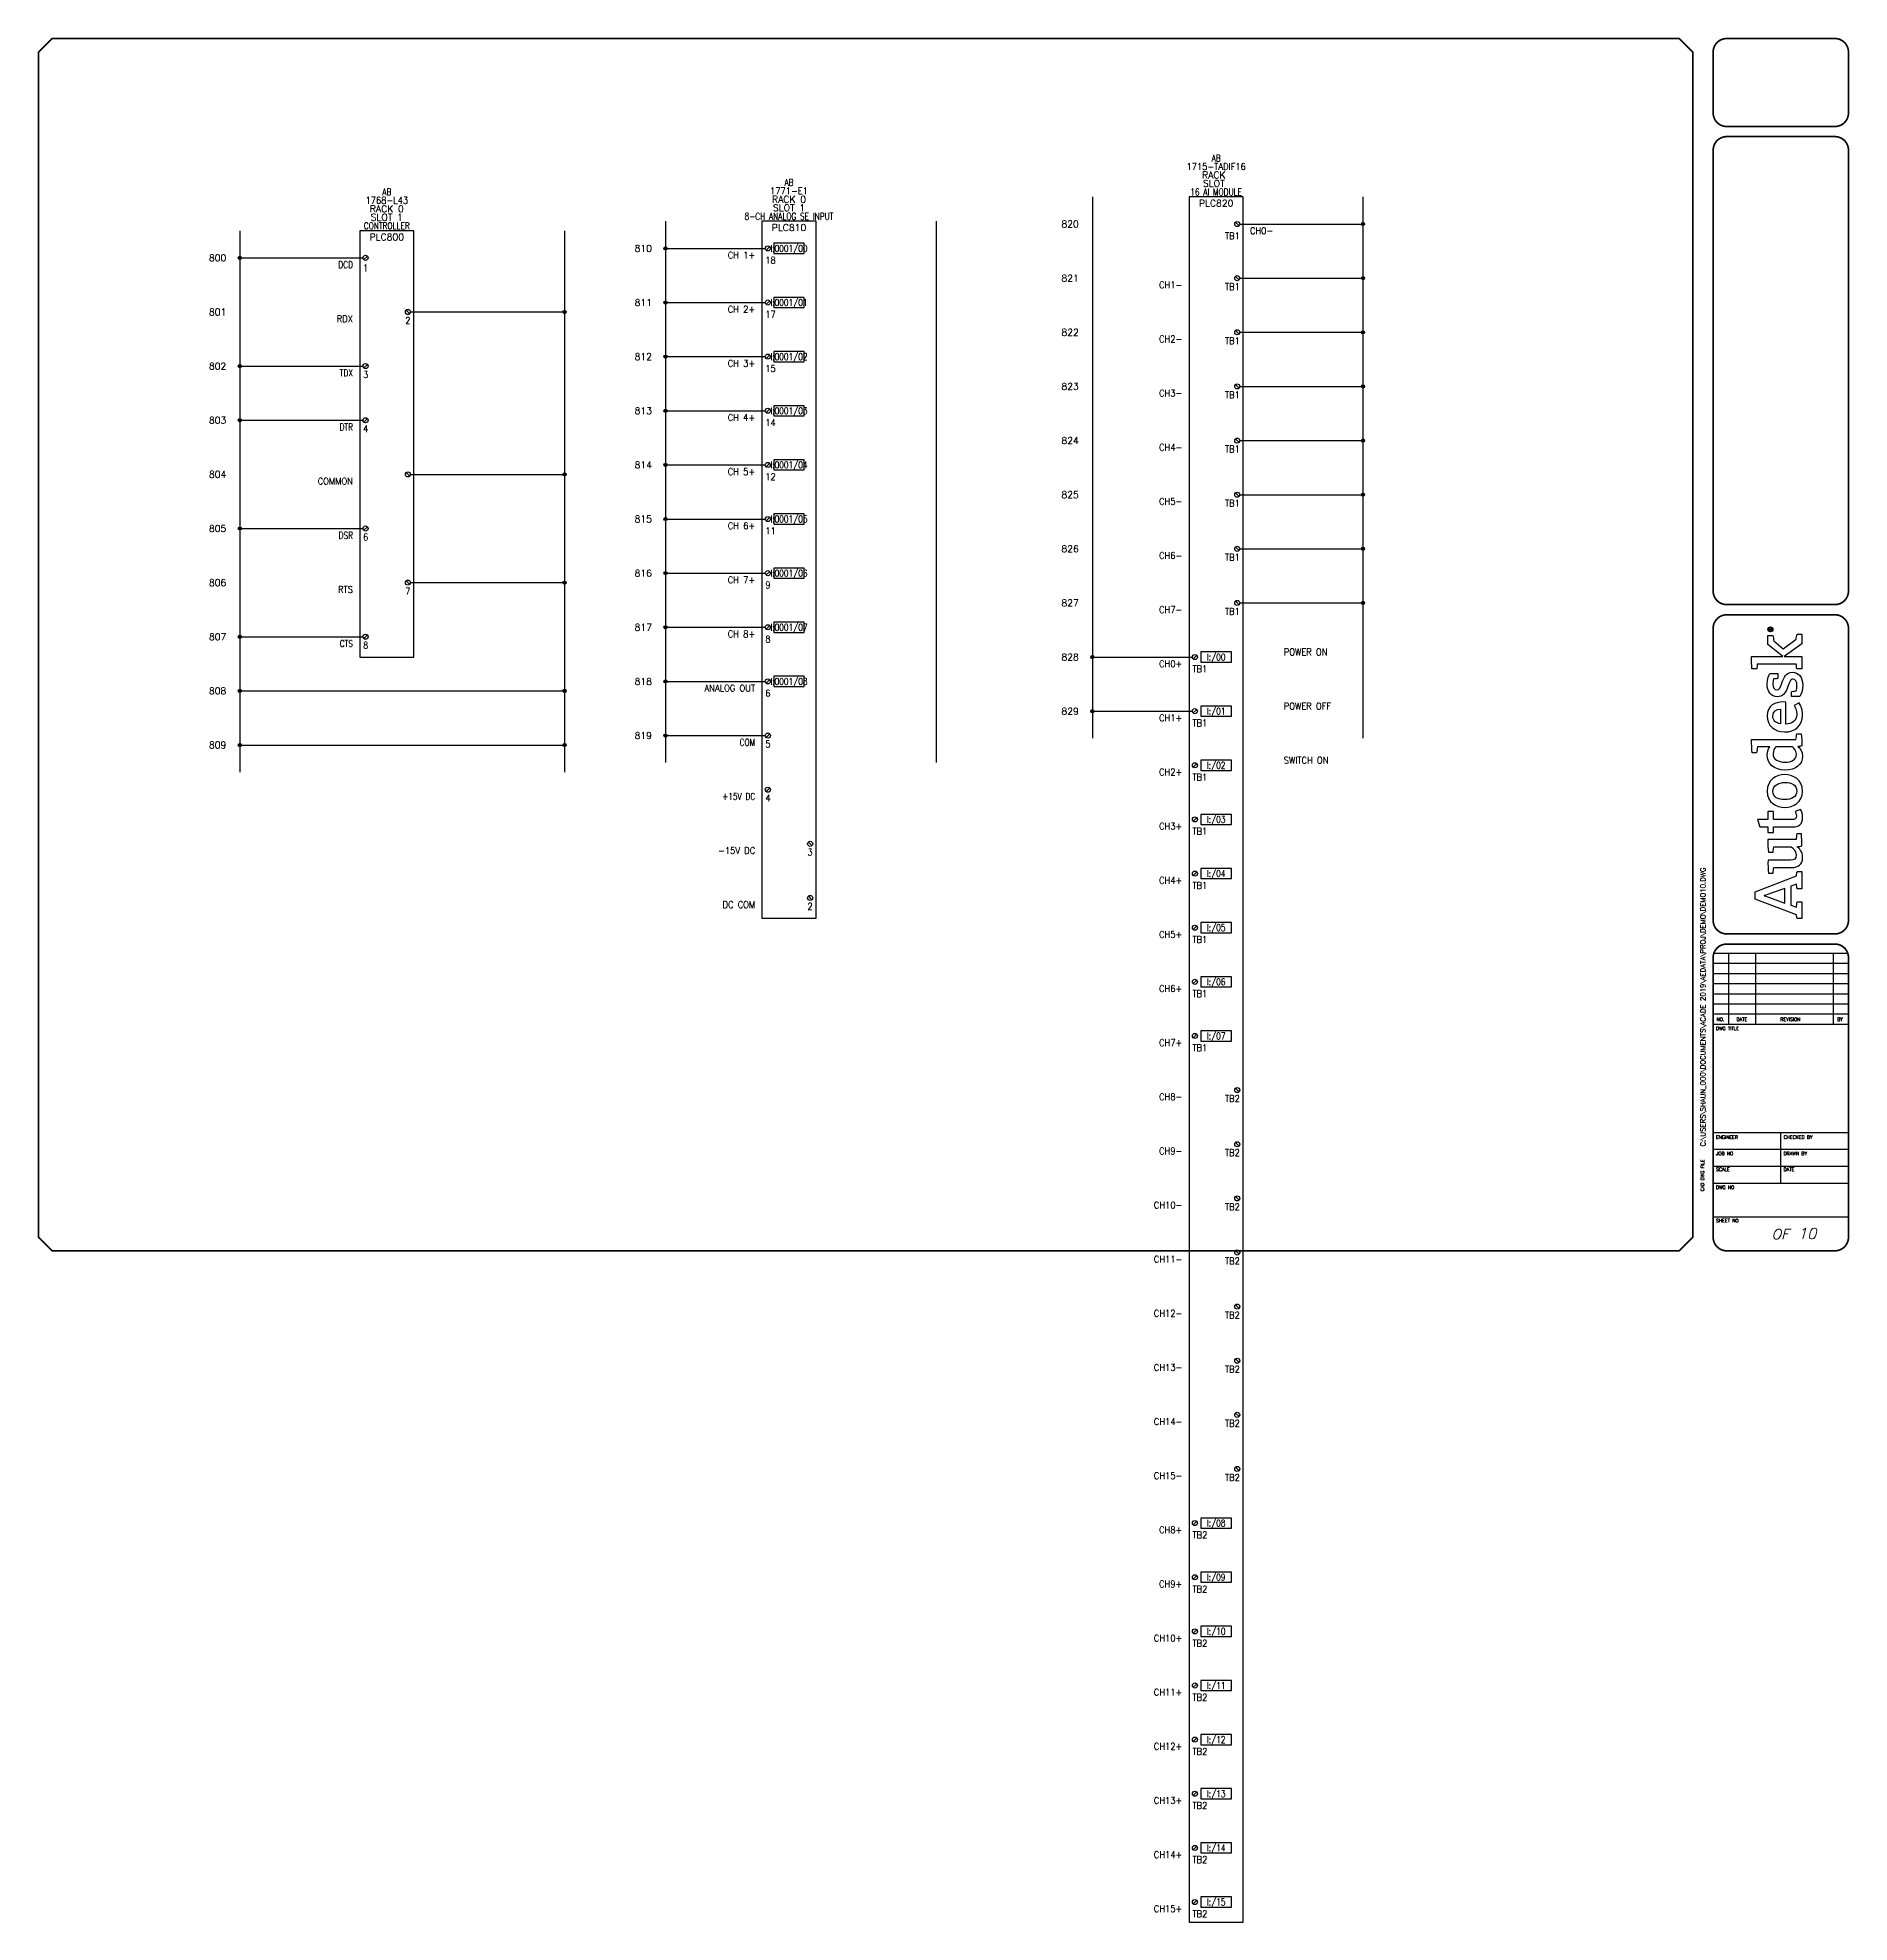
# Model space of a CAD drawing. Header units: inches. Extents: x 0 to 33.5, y -12.4 to 22.4.
import ezdxf
from ezdxf.enums import TextEntityAlignment as Align

# ---------------------------------------------------------------- set-up
doc = ezdxf.new("R2010")
doc.units = ezdxf.units.IN
doc.header["$MEASUREMENT"] = 0
for name, color, linetype in [('DESC', 150, 'Continuous'), ('LAYER_1', 160, 'Continuous'), ('MISC', 7, 'Continuous'), ('SYMS', 7, 'Continuous'), ('TAGS', 150, 'Continuous'), ('TERMS', 123, 'Continuous'), ('TITLE', 7, 'Continuous'), ('WIRES', 7, 'Continuous')]:
    doc.layers.add(name, color=color, linetype=linetype)
doc.styles.add('ITALIC', font='ITALIC')
doc.styles.add('SIMPLEX', font='SIMPLEX')
doc.styles.add('WD', font='romans.shx')

msp = doc.modelspace()

# ---------------------------------------------------------------- texts
at = {"style": 'WD'}
for s, p in [('821', (19.25, 18)), ('801', (3.5, 17.375)), ('811', (11.364, 17.55)), ('822', (19.25, 17)), ('802', (3.5, 16.375)), ('812', (11.364, 16.55)), ('823', (19.25, 16)), ('803', (3.5, 15.375)), ('813', (11.364, 15.55)), ('824', (19.25, 15)), ('804', (3.5, 14.375)), ('814', (11.364, 14.55)), ('825', (19.25, 14)), ('815', (11.364, 13.55)), ('805', (3.5, 13.375)), ('826', (19.25, 13)), ('816', (11.364, 12.55)), ('806', (3.5, 12.375)), ('827', (19.25, 12)), ('817', (11.364, 11.55)), ('807', (3.5, 11.375)), ('828', (19.25, 11)), ('818', (11.364, 10.55)), ('808', (3.5, 10.375)), ('829', (19.25, 10)), ('809', (3.5, 9.375)), ('819', (11.364, 9.55))]:
    msp.add_text(s, height=0.125, dxfattribs=at).set_placement(p, align=Align.MIDDLE_RIGHT)

# ---------------------------------------------------------------- blocks, each defined once
blk = doc.blocks.new('AI9-BLK2')
at = {"layer": 'LAYER_1', "color": 7}
blk.add_circle((0, 0), 2.03, dxfattribs=at)
blk.add_open_spline([(1.7, 0), (1.7, -1), (1, -1.8), (0, -1.8), (-1, -1.8), (-1.7, -1), (-1.7, 0), (-1.7, 1), (-1, 1.8), (0, 1.8), (1, 1.8), (1.7, 1), (1.7, 0)], degree=3, knots=[0, 0, 0, 0, 1, 1, 1, 2, 2, 2, 3, 3, 3, 4, 4, 4, 4], dxfattribs=at)
blk = doc.blocks.new('AI9-BLK1')
at = {"layer": 'LAYER_1', "color": 7}
for points, knots in [([(0.7, -1.1), (0.7, -1.1), (0.2, -0.4), (0.2, -0.4), (0.1, -0.2), (0, -0.2), (-0.1, -0.1), (0.3, 0), (0.5, 0.2), (0.5, 0.5), (0.5, 0.8), (0.3, 1.1), (-0.2, 1.1), (-0.2, 1.1), (-0.8, 1.1), (-0.8, 1.1), (-0.8, 1.1), (-0.8, -1.1), (-0.8, -1.1), (-0.8, -1.1), (-0.5, -1.1), (-0.5, -1.1), (-0.5, -1.1), (-0.5, -0.1), (-0.5, -0.1), (-0.4, -0.1), (-0.3, -0.2), (-0.2, -0.3), (-0.2, -0.3), (0.3, -1.1), (0.3, -1.1), (0.3, -1.1), (0.7, -1.1), (0.7, -1.1)], [0, 0, 0, 0, 1, 1, 1, 2, 2, 2, 3, 3, 3, 4, 4, 4, 5, 5, 5, 6, 6, 6, 7, 7, 7, 8, 8, 8, 9, 9, 9, 10, 10, 10, 11, 11, 11, 11]), ([(0.2, 0.5), (0.2, 0.2), (-0.1, 0.1), (-0.3, 0.1), (-0.3, 0.1), (-0.5, 0.1), (-0.5, 0.1), (-0.5, 0.1), (-0.5, 0.8), (-0.5, 0.8), (-0.5, 0.8), (-0.2, 0.8), (-0.2, 0.8), (0.1, 0.8), (0.2, 0.7), (0.2, 0.5)], [0, 0, 0, 0, 1, 1, 1, 2, 2, 2, 3, 3, 3, 4, 4, 4, 5, 5, 5, 5])]:
    blk.add_open_spline(points, degree=3, knots=knots, dxfattribs=at)
blk = doc.blocks.new('LOGO')
for points, knots in [([(35.2, 4.3), (35.2, 4.3), (22.1, 38.1), (22.1, 38.1), (22.1, 38.1), (16.1, 38.1), (16.1, 38.1), (16.1, 38.1), (3.2, 4.3), (3.2, 4.3), (2.2, 4.2), (0.9, 4), (0, 3.7), (0, 3.7), (0, 0), (0, 0), (0, 0), (13.7, 0), (13.7, 0), (13.7, 0), (13.7, 3.7), (13.7, 3.7), (12.4, 4), (10.9, 4.3), (9.5, 4.4), (9.5, 4.4), (11.1, 8.8), (11.1, 8.8), (11.1, 8.8), (26.8, 8.8), (26.8, 8.8), (26.8, 8.8), (28.4, 4.3), (28.4, 4.3), (27, 4.2), (25.8, 4), (24.5, 3.7), (24.5, 3.7), (24.5, 0), (24.5, 0), (24.5, 0), (38.7, 0), (38.7, 0), (38.7, 0), (38.7, 3.7), (38.7, 3.7), (37.9, 3.9), (36, 4.3), (35.2, 4.3)], [0, 0, 0, 0, 1, 1, 1, 2, 2, 2, 3, 3, 3, 4, 4, 4, 5, 5, 5, 6, 6, 6, 7, 7, 7, 8, 8, 8, 9, 9, 9, 10, 10, 10, 11, 11, 11, 12, 12, 12, 13, 13, 13, 14, 14, 14, 15, 15, 15, 16, 16, 16, 16]), ([(70.8, 23.1), (70.8, 23.1), (70.8, 27.7), (70.8, 27.7), (70.8, 27.7), (75.3, 27.7), (75.3, 27.7), (75.3, 27.7), (75.3, 34.3), (75.3, 34.3), (75.3, 34.3), (81.3, 36.2), (81.3, 36.2), (81.3, 36.2), (81.3, 27.7), (81.3, 27.7), (81.3, 27.7), (88, 27.7), (88, 27.7), (88, 27.7), (88, 23.1), (88, 23.1), (88, 23.1), (81.3, 23.1), (81.3, 23.1), (81.3, 23.1), (81.3, 8.4), (81.3, 8.4), (81.3, 5.6), (82.1, 4.3), (84.3, 4.3), (86, 4.3), (87.5, 5.1), (88, 5.5), (88, 5.5), (89.7, 0.9), (89.7, 0.9), (88.7, 0.3), (86.5, -0.7), (83.2, -0.7), (77.6, -0.7), (75.3, 2.4), (75.3, 7.4), (75.3, 7.4), (75.3, 23.1), (75.3, 23.1), (75.3, 23.1), (70.8, 23.1), (70.8, 23.1)], [0, 0, 0, 0, 1, 1, 1, 2, 2, 2, 3, 3, 3, 4, 4, 4, 5, 5, 5, 6, 6, 6, 7, 7, 7, 8, 8, 8, 9, 9, 9, 10, 10, 10, 11, 11, 11, 12, 12, 12, 13, 13, 13, 14, 14, 14, 15, 15, 15, 16, 16, 16, 16]), ([(147.1, 4.7), (147.1, 5.4), (147, 6.1), (147, 6.9), (147, 6.9), (147, 41.1), (147, 41.1), (143.4, 41.2), (139.3, 41), (136.1, 40.7), (136.1, 40.7), (136.1, 37), (136.1, 37), (137.7, 36.8), (139.6, 36.6), (141, 36.4), (141, 36.4), (141, 36.4), (141, 36.4), (141, 36.4), (141, 26.2), (141, 26.2), (140, 27.1), (138, 28.4), (134.3, 28.4), (127.3, 28.4), (122, 22.6), (122, 13.8), (122, 4.5), (126.6, -0.7), (133.4, -0.7), (137.1, -0.7), (139.6, 1.1), (141.3, 3.1), (141.3, 2.1), (141.6, 0.6), (141.8, 0), (145.2, -0.2), (148.7, 0.1), (151.7, 0.4), (151.7, 0.4), (151.7, 4.1), (151.7, 4.1), (150.2, 4.2), (148.4, 4.5), (147.1, 4.7)], [0, 0, 0, 0, 1, 1, 1, 2, 2, 2, 3, 3, 3, 4, 4, 4, 5, 5, 5, 6, 6, 6, 7, 7, 7, 8, 8, 8, 9, 9, 9, 10, 10, 10, 11, 11, 11, 12, 12, 12, 13, 13, 13, 14, 14, 14, 15, 15, 15, 15]), ([(229.4, 4.6), (229.4, 4.6), (221.5, 15.2), (221.5, 15.2), (221.5, 15.2), (228, 23), (228, 23), (229.4, 23.1), (231.3, 23.3), (232.4, 23.6), (232.4, 23.6), (232.4, 27.7), (232.4, 27.7), (232.4, 27.7), (225, 27.7), (225, 27.7), (225, 27.7), (215.2, 15.6), (215.2, 15.6), (215.2, 15.6), (215.2, 41.2), (215.2, 41.2), (211.8, 41.3), (208.2, 41.2), (205.1, 40.9), (205.1, 40.9), (205.1, 36.9), (205.1, 36.9), (206.5, 36.8), (208, 36.6), (209.1, 36.5), (209.1, 36.5), (209.1, 4.5), (209.1, 4.5), (207.8, 4.4), (206.3, 4.2), (205.1, 4), (205.1, 4), (205.1, 0), (205.1, 0), (205.1, 0), (215.2, 0), (215.2, 0), (215.2, 0), (215.2, 14.5), (215.2, 14.5), (215.2, 14.5), (225.6, 0), (225.6, 0), (225.6, 0), (233.7, 0), (233.7, 0), (233.7, 0), (233.7, 3.8), (233.7, 3.8), (232.2, 4.2), (230.6, 4.4), (229.4, 4.6)], [0, 0, 0, 0, 1, 1, 1, 2, 2, 2, 3, 3, 3, 4, 4, 4, 5, 5, 5, 6, 6, 6, 7, 7, 7, 8, 8, 8, 9, 9, 9, 10, 10, 10, 11, 11, 11, 12, 12, 12, 13, 13, 13, 14, 14, 14, 15, 15, 15, 16, 16, 16, 17, 17, 17, 18, 18, 18, 19, 19, 19, 19]), ([(12.8, 13.8), (12.8, 13.8), (16.6, 24.3), (16.6, 24.3), (17.8, 27.5), (18.2, 28.8), (18.8, 30.9), (18.8, 30.9), (18.9, 30.9), (18.9, 30.9), (19.6, 28.9), (20, 27.5), (21.1, 24.3), (21.1, 24.3), (24.9, 13.8), (24.9, 13.8), (24.9, 13.8), (12.8, 13.8), (12.8, 13.8)], [0, 0, 0, 0, 1, 1, 1, 2, 2, 2, 3, 3, 3, 4, 4, 4, 5, 5, 5, 6, 6, 6, 6]), ([(59.7, -0.1), (59.5, 0.6), (59.2, 2.6), (59.1, 3.8), (57.8, 2), (54.9, -0.7), (50.2, -0.7), (44.2, -0.7), (42, 3.1), (42, 8.1), (42, 8.1), (42, 22.9), (42, 22.9), (40.6, 23.2), (38.8, 23.4), (37.3, 23.5), (37.3, 23.5), (37.3, 27.3), (37.3, 27.3), (40.3, 27.6), (44.4, 27.8), (48, 27.6), (48, 27.6), (48, 9.3), (48, 9.3), (48, 6.2), (49.1, 4.5), (52.3, 4.5), (55.8, 4.5), (58.4, 7.9), (59, 8.6), (59, 8.6), (59, 23), (59, 23), (57.8, 23.2), (56, 23.4), (54.6, 23.5), (54.6, 23.5), (54.6, 27.3), (54.6, 27.3), (57.6, 27.7), (61.5, 27.8), (65, 27.7), (65, 27.7), (65, 4.6), (65, 4.6), (66.3, 4.4), (68.1, 4.2), (69.6, 4.1), (69.6, 4.1), (69.6, 0.3), (69.6, 0.3), (66.7, 0), (63, -0.2), (59.7, -0.1)], [0, 0, 0, 0, 1, 1, 1, 2, 2, 2, 3, 3, 3, 4, 4, 4, 5, 5, 5, 6, 6, 6, 7, 7, 7, 8, 8, 8, 9, 9, 9, 10, 10, 10, 11, 11, 11, 12, 12, 12, 13, 13, 13, 14, 14, 14, 15, 15, 15, 16, 16, 16, 17, 17, 17, 18, 18, 18, 18]), ([(104.8, -0.7), (95.2, -0.7), (91.4, 7), (91.4, 13.8), (91.4, 20.6), (95.1, 28.4), (104.6, 28.4), (114.1, 28.4), (118.3, 20.8), (118.3, 14), (118.3, 7.2), (114.2, -0.7), (104.8, -0.7)], [0, 0, 0, 0, 1, 1, 1, 2, 2, 2, 3, 3, 3, 4, 4, 4, 4]), ([(104.5, 23.6), (99.6, 23.6), (97.8, 19.5), (97.8, 14), (97.8, 8.5), (99.9, 4.1), (104.8, 4.1), (109.8, 4.1), (111.8, 8.2), (111.8, 13.8), (111.8, 19.3), (109.5, 23.6), (104.5, 23.6)], [0, 0, 0, 0, 1, 1, 1, 2, 2, 2, 3, 3, 3, 4, 4, 4, 4]), ([(141, 7.6), (140.3, 6.7), (138.2, 4.3), (135, 4.3), (130.5, 4.3), (128.5, 8.1), (128.5, 13.8), (128.5, 19.6), (130.9, 23.5), (135.4, 23.5), (138.3, 23.5), (139.9, 22.3), (141, 21.3), (141, 21.3), (141, 7.6), (141, 7.6)], [0, 0, 0, 0, 1, 1, 1, 2, 2, 2, 3, 3, 3, 4, 4, 4, 5, 5, 5, 5]), ([(167.6, 4.1), (171.4, 4.1), (173.8, 5.5), (175, 6.2), (175, 6.2), (177.1, 2.1), (177.1, 2.1), (175.5, 1.1), (172.6, -0.7), (167.2, -0.7), (158.2, -0.7), (153.3, 5.5), (153.3, 14), (153.3, 22.5), (158.9, 28.4), (166.4, 28.4), (174.6, 28.4), (178.7, 22.5), (177.9, 12.9), (177.9, 12.9), (159.8, 12.9), (159.8, 12.9), (160, 7.9), (162.3, 4.1), (167.6, 4.1)], [0, 0, 0, 0, 1, 1, 1, 2, 2, 2, 3, 3, 3, 4, 4, 4, 5, 5, 5, 6, 6, 6, 7, 7, 7, 8, 8, 8, 8]), ([(172, 17.3), (171.9, 20.8), (170.4, 23.7), (166.3, 23.7), (162.6, 23.7), (160.6, 21.2), (159.9, 17.3), (159.9, 17.3), (172, 17.3), (172, 17.3)], [0, 0, 0, 0, 1, 1, 1, 2, 2, 2, 3, 3, 3, 3]), ([(193.3, 16.4), (190.2, 17.6), (187.8, 18.3), (187.8, 20.5), (187.8, 22.6), (189.9, 23.7), (192.6, 23.7), (194.1, 23.7), (195.6, 23.5), (196.8, 23.1), (196.9, 21.9), (197.1, 20.1), (197.3, 19.6), (197.3, 19.6), (201.3, 19.6), (201.3, 19.6), (201.3, 19.6), (201.3, 26.1), (201.3, 26.1), (200.2, 26.8), (197.1, 28.4), (192.4, 28.4), (186.5, 28.4), (182.2, 25), (182.2, 20.1), (182.2, 15.7), (184.9, 13.4), (189.1, 11.9), (193.4, 10.4), (196.7, 9.3), (196.7, 7.2), (196.7, 5.1), (195, 3.9), (191.4, 3.9), (189.9, 3.9), (188.1, 4.1), (187, 4.6), (186.9, 5.9), (186.6, 7.8), (186.3, 8.4), (186.3, 8.4), (182.3, 8.4), (182.3, 8.4), (182.3, 8.4), (182.3, 1.6), (182.3, 1.6), (182.3, 1.6), (182.3, 1.6), (182.3, 1.6), (184.1, 0.5), (187.5, -0.8), (191.8, -0.8), (198.3, -0.8), (202.4, 2.6), (202.4, 7.8), (202.4, 12.5), (197.8, 14.6), (193.3, 16.4)], [0, 0, 0, 0, 1, 1, 1, 2, 2, 2, 3, 3, 3, 4, 4, 4, 5, 5, 5, 6, 6, 6, 7, 7, 7, 8, 8, 8, 9, 9, 9, 10, 10, 10, 11, 11, 11, 12, 12, 12, 13, 13, 13, 14, 14, 14, 15, 15, 15, 16, 16, 16, 17, 17, 17, 18, 18, 18, 19, 19, 19, 19])]:
    blk.add_open_spline(points, degree=3, knots=knots)
for name, p in [('AI9-BLK2', (237.6, 25.7)), ('AI9-BLK1', (237.8, 25.7))]:
    blk.add_blockref(name, p)
blk = doc.blocks.new('NO_NUM_acade_title')
at = {"layer": 'TITLE'}
for p, q in [((30.594, 22.177), (30.594, 20.781)), ((30.969, 5.531), (33.469, 5.531)), ((30.969, 5.344), (33.469, 5.344)), ((31.25, 5.531), (31.25, 4.219)), ((31.75, 5.531), (31.75, 4.219)), ((33.188, 5.531), (33.188, 4.219)), ((30.969, 5.156), (33.469, 5.156)), ((30.969, 4.969), (33.469, 4.969)), ((30.969, 4.781), (33.469, 4.781)), ((30.969, 4.594), (33.469, 4.594)), ((30.969, 4.406), (33.469, 4.406)), ((30.969, 4.219), (33.469, 4.219)), ((30.594, 0.281), (30.594, 2.214)), ((30.969, 2.219), (33.469, 2.219)), ((32.219, 1.281), (32.219, 2.219)), ((30.969, 1.906), (33.469, 1.906)), ((30.969, 1.594), (33.469, 1.594)), ((30.969, 1.281), (33.469, 1.281)), ((30.969, 0.656), (33.469, 0.656))]:
    blk.add_line(p, q, dxfattribs=at)
at = {"layer": 'TITLE', "const_width": 0.0312}
blk.add_lwpolyline([(30.594, 0.281), (30.594, 22.177), (30.344, 22.427), (0.281, 22.427), (0.031, 22.177), (0.031, 0.281), (0.281, 0.031), (30.344, 0.031)], close=True, dxfattribs=at)
for points in [[(31.219, 22.427, 0.414214), (30.969, 22.177, 0.414214)], [(33.469, 22.177, 0.414214), (33.219, 22.427, 0.414214)], [(30.969, 21.052, 0.414214), (31.219, 20.802, 0.414214)], [(33.219, 20.802, 0.414214), (33.469, 21.052, 0.414214)], [(31.219, 20.615, 0.414214), (30.969, 20.365, 0.414214)], [(33.469, 20.365, 0.414214), (33.219, 20.615, 0.414214)], [(30.969, 12.219, 0.414214), (31.219, 11.969, 0.414214)], [(33.219, 11.969, 0.414214), (33.469, 12.219, 0.414214)], [(31.219, 11.781, 0.414214), (30.969, 11.531, 0.414214)], [(33.469, 11.531, 0.414214), (33.219, 11.781, 0.414214)], [(30.969, 6.135, 0.414214), (31.219, 5.885, 0.414214)], [(33.219, 5.885, 0.414214), (33.469, 6.135, 0.414214)], [(31.219, 5.698, 0.414214), (30.969, 5.448, 0.414214)], [(33.469, 5.448, 0.414214), (33.219, 5.698, 0.414214)], [(30.969, 0.281, 0.414214), (31.219, 0.031, 0.414214)], [(33.219, 0.031, 0.414214), (33.469, 0.281, 0.414214)]]:
    blk.add_lwpolyline(points, format="xyb", dxfattribs=at)
for points in [[(33.219, 22.427), (31.219, 22.427)], [(30.969, 22.177), (30.969, 21.052)], [(33.469, 22.177), (33.469, 21.052)], [(33.219, 20.802), (31.219, 20.802)], [(33.219, 20.615), (31.219, 20.615)], [(30.969, 20.365), (30.969, 12.219)], [(33.469, 20.365), (33.469, 12.219)], [(31.219, 11.969), (33.219, 11.969)], [(31.219, 11.781), (33.219, 11.781)], [(31.219, 5.885), (33.219, 5.885)], [(31.219, 5.698), (33.219, 5.698)], [(30.969, 5.448), (30.969, 0.281)], [(33.469, 5.448), (33.469, 0.281)], [(31.219, 0.031), (33.219, 0.031)]]:
    blk.add_lwpolyline(points, dxfattribs=at)
at = {"layer": 'TITLE', "color": 7, "const_width": 0.0312}
for points in [[(30.969, 11.531), (30.969, 6.135)], [(33.469, 11.531), (33.469, 6.135)]]:
    blk.add_lwpolyline(points, dxfattribs=at)
at = {"xscale": 0.02250000000000085, "yscale": 0.02250000000000085, "zscale": 0.02250000000000085, "rotation": 90}
blk.add_blockref('LOGO', (32.605, 6.167), dxfattribs=at)
at = {"layer": 'TITLE', "color": 1}
for s, height, style, p in [('NO.', 0.0625, 'SIMPLEX', (31.104, 4.307)), ('DATE', 0.0625, 'SIMPLEX', (31.5, 4.307)), ('REVISION', 0.0625, 'SIMPLEX', (32.396, 4.307)), ('BY', 0.0625, 'SIMPLEX', (33.313, 4.307)), ('OF', 0.1875, 'ITALIC', (32.208, 0.339))]:
    blk.add_text(s, height=height, dxfattribs=dict(at, style=style)).set_placement(p, align=Align.MIDDLE)
at = {"layer": 'TITLE', "color": 1, "style": 'SIMPLEX'}
for s, p in [('DWG TITLE', (31.021, 4.109)), ('ENGINEER', (31.021, 2.099)), ('CHECKED BY', (32.271, 2.099)), ('JOB NO', (31.021, 1.797)), ('DRAWN BY', (32.271, 1.797)), ('SCALE', (31.021, 1.505)), ('DATE', (32.271, 1.505)), ('DWG NO', (31.021, 1.172)), ('SHEET NO', (31.021, 0.557))]:
    blk.add_text(s, height=0.0625, dxfattribs=at).set_placement(p)
blk.add_text('CAD DWG FILE', height=0.0625, rotation=90, dxfattribs=at).set_placement((30.802, 1.13))
at = {"layer": 'TITLE', "color": 1, "style": 'ITALIC'}
for tag, height, p in [('TITLE#1', 0.125, (32.156, 3.406)), ('TITLE#2', 0.125, (32.156, 3.204)), ('TITLE#3', 0.125, (32.156, 3.001)), ('TITLE#4', 0.125, (32.156, 2.799)), ('DWG#', 0.2, (32.156, 0.826))]:
    blk.add_attdef(tag, text='', height=height, dxfattribs=at).set_placement(p, align=Align.CENTER)
at = {"layer": 'TITLE', "color": 1, "style": 'SIMPLEX'}
blk.add_attdef('CAD#', (30.826, 1.958), '', height=0.0938, rotation=90, dxfattribs=at)
at = {"layer": 'TITLE', "color": 1}
for tag, p, height, style in [('ENGINEER', (31.237, 1.958), 0.0938, 'ITALIC'), ('JOB#', (31.464, 1.644), 0.0938, 'SIMPLEX'), ('CHKDBY', (32.424, 1.958), 0.0938, 'ITALIC'), ('SCALE', (31.353, 1.344), 0.0938, 'SIMPLEX'), ('DATE', (32.408, 1.344), 0.0938, 'SIMPLEX'), ('DRAWNBY', (32.494, 1.644), 0.0938, 'ITALIC'), ('SHTS', (32.532, 0.25), 0.2, 'ITALIC')]:
    blk.add_attdef(tag, p, '', height=height, dxfattribs=dict(at, style=style))
at = {"layer": 'TITLE', "color": 1, "style": 'ITALIC'}
blk.add_attdef('SH#', text='', height=0.2, dxfattribs=at).set_placement((31.881, 0.25), align=Align.RIGHT)
at = {"layer": 'TITLE', "color": 7, "flags": 9}
blk.add_attdef('WD_TB', (31.219, 0.031), '', height=0.125, dxfattribs=at)
blk = doc.blocks.new('WD_MLRH')
at = {"style": 'WD'}
blk.add_attdef('RUNGFIRST', text='', height=0.125, dxfattribs=at).set_placement((-0.25, 0), align=Align.MIDDLE_RIGHT)
at = {"style": 'WD', "flags": 1}
for tag, p in [('WIRE-START', (-0.25, -0.356)), ('RUNGHORV', (-0.25, -0.127)), ('WIREMODE', (-0.25, -0.281)), ('RUNGDIST', (-0.25, -0.2)), ('RUNGCNT', (-0.25, -0.237)), ('RUNGINC', (-0.25, -0.163)), ('WIREFMT', (-0.25, -0.321)), ('WIRE-GSUF', (-0.25, -0.396)), ('PH3SPACE', (-0.25, -0.437))]:
    blk.add_attdef(tag, text='', height=0.025, dxfattribs=at).set_placement(p, align=Align.RIGHT)
blk = doc.blocks.new('WDDOT')
for radius in [0.03, 0.0187, 0.00929]:
    blk.add_circle((0, 0), radius)
blk = doc.blocks.new('PLCIO_15BF')
at = {"layer": 'SYMS'}
for p, q in [((0.5, 0.5), (-0.5, 0.5)), ((-0.5, 0.5), (-0.5, -7.375)), ((0.5, -7.375), (0.5, 0.5)), ((-0.357, 0.033), (-0.424, -0.033)), ((0.357, -0.967), (0.424, -1.033)), ((-0.357, -1.967), (-0.424, -2.033)), ((-0.357, -2.967), (-0.424, -3.033)), ((0.357, -3.967), (0.424, -4.033)), ((-0.357, -4.967), (-0.424, -5.033)), ((0.357, -5.967), (0.424, -6.033)), ((-0.357, -6.967), (-0.424, -7.033)), ((-0.5, -7.375), (0.5, -7.375))]:
    blk.add_line(p, q, dxfattribs=at)
for centre in [(-0.391, 0), (0.391, -1), (-0.391, -2), (-0.391, -3), (0.391, -4), (-0.391, -5), (0.391, -6), (-0.391, -7)]:
    blk.add_circle(centre, 0.0469, dxfattribs=at)
at = {"layer": 'SYMS', "style": 'WD'}
for tag, width, p in [('INST', 0.8, (0, 1.482)), ('LOC', 0.8, (0, 1.312)), ('MFG', 0.8, (0, 1.156)), ('CAT', 0.9, (0, 1)), ('DESC', 0.8, (0, 0.53))]:
    blk.add_attdef(tag, text='', height=0.125, dxfattribs=dict(at, width=width)).set_placement(p, align=Align.CENTER)
at = {"layer": 'SYMS', "linetype": 'Continuous', "style": 'WD', "flags": 9}
blk.add_attdef('ASSYCODE', text='', height=0.01, dxfattribs=at).set_placement((0.23, 1.071), align=Align.CENTER)
at = {"layer": 'SYMS', "style": 'WD'}
for tag, p in [('LINE1', (0, 0.844)), ('LINE2', (0, 0.688)), ('TAG', (0, 0.322))]:
    blk.add_attdef(tag, text='', height=0.125, dxfattribs=at).set_placement(p, align=Align.CENTER)
at = {"layer": 'SYMS', "style": 'WD', "flags": 1}
for tag, p in [('X4TERM01', (-0.438, 0)), ('X1TERM02', (0.438, -1)), ('X4TERM03', (-0.438, -2)), ('X4TERM04', (-0.438, -3)), ('X1TERM05', (0.438, -4)), ('X4TERM06', (-0.438, -5)), ('X1TERM07', (0.438, -6)), ('X4TERM08', (-0.438, -7))]:
    blk.add_attdef(tag, p, '', height=0.01, dxfattribs=at)
at = {"layer": 'SYMS', "style": 'WD'}
for tag, width, p in [('TERMDESC01', 0.8, (-0.625, -0.062)), ('TERMDESC02', 0.9, (-0.625, -1.062)), ('TERM02', 0.9, (0.438, -1.094)), ('TERMDESC03', 0.8, (-0.625, -2.062)), ('TERMDESC04', 0.8, (-0.625, -3.062)), ('TERMDESC05', 0.9, (-0.625, -4.062)), ('TERM05', 0.9, (0.438, -4.094)), ('TERMDESC06', 0.8, (-0.625, -5.062)), ('TERMDESC07', 0.9, (-0.625, -6.062)), ('TERM07', 0.9, (0.438, -6.094)), ('TERMDESC08', 0.8, (-0.625, -7.062))]:
    blk.add_attdef(tag, text='', height=0.125, dxfattribs=dict(at, width=width)).set_placement(p, align=Align.TOP_RIGHT)
at = {"layer": 'SYMS', "style": 'WD', "width": 0.9}
for tag, p in [('TERM01', (-0.438, -0.125)), ('TERM03', (-0.438, -2.094)), ('TERM04', (-0.438, -3.094)), ('TERM06', (-0.438, -5.094)), ('TERM08', (-0.438, -7.094))]:
    blk.add_attdef(tag, text='', height=0.125, dxfattribs=at).set_placement(p, align=Align.TOP_LEFT)
blk = doc.blocks.new('PLCIO_17AC')
at = {"layer": 'SYMS'}
for p, q in [((0.5, 0.5), (-0.5, 0.5)), ((-0.5, 0.5), (-0.5, -12.375)), ((0.5, -12.375), (0.5, 0.5)), ((-0.357, 0.033), (-0.424, -0.033)), ((0.281, 0.094), (-0.281, 0.094)), ((-0.281, 0.094), (-0.281, -0.094)), ((0.281, -0.094), (0.281, 0.094)), ((-0.281, -0.094), (0.281, -0.094)), ((-0.357, -0.967), (-0.424, -1.033)), ((0.281, -0.906), (-0.281, -0.906)), ((-0.281, -0.906), (-0.281, -1.094)), ((0.281, -1.094), (0.281, -0.906)), ((-0.281, -1.094), (0.281, -1.094)), ((-0.357, -1.967), (-0.424, -2.033)), ((0.281, -1.906), (-0.281, -1.906)), ((-0.281, -1.906), (-0.281, -2.094)), ((0.281, -2.094), (0.281, -1.906)), ((-0.281, -2.094), (0.281, -2.094)), ((-0.357, -2.967), (-0.424, -3.033)), ((0.281, -2.906), (-0.281, -2.906)), ((-0.281, -2.906), (-0.281, -3.094)), ((-0.281, -3.094), (0.281, -3.094)), ((0.281, -3.094), (0.281, -2.906)), ((-0.357, -3.967), (-0.424, -4.033)), ((0.281, -3.906), (-0.281, -3.906)), ((-0.281, -3.906), (-0.281, -4.094)), ((-0.281, -4.094), (0.281, -4.094)), ((0.281, -4.094), (0.281, -3.906)), ((-0.357, -4.967), (-0.424, -5.033)), ((0.281, -4.906), (-0.281, -4.906)), ((-0.281, -4.906), (-0.281, -5.094)), ((-0.281, -5.094), (0.281, -5.094)), ((0.281, -5.094), (0.281, -4.906)), ((0.281, -5.906), (-0.281, -5.906)), ((-0.281, -5.906), (-0.281, -6.094)), ((0.281, -6.094), (0.281, -5.906)), ((-0.357, -5.967), (-0.424, -6.033)), ((-0.281, -6.094), (0.281, -6.094)), ((0.281, -6.906), (-0.281, -6.906)), ((-0.281, -6.906), (-0.281, -7.094)), ((0.281, -7.094), (0.281, -6.906)), ((-0.357, -6.967), (-0.424, -7.033)), ((-0.281, -7.094), (0.281, -7.094)), ((-0.357, -7.967), (-0.424, -8.033)), ((0.281, -7.906), (-0.281, -7.906)), ((-0.281, -7.906), (-0.281, -8.094)), ((0.281, -8.094), (0.281, -7.906)), ((-0.281, -8.094), (0.281, -8.094)), ((-0.357, -8.967), (-0.424, -9.033)), ((-0.357, -9.967), (-0.424, -10.033)), ((0.357, -10.967), (0.424, -11.033)), ((0.357, -11.967), (0.424, -12.033)), ((-0.5, -12.375), (0.5, -12.375))]:
    blk.add_line(p, q, dxfattribs=at)
for centre in [(-0.391, 0), (-0.391, -1), (-0.391, -2), (-0.391, -3), (-0.391, -4), (-0.391, -5), (-0.391, -6), (-0.391, -7), (-0.391, -8), (-0.391, -9), (-0.391, -10), (0.391, -11), (0.391, -12)]:
    blk.add_circle(centre, 0.0469, dxfattribs=at)
at = {"layer": 'SYMS', "style": 'WD'}
for tag, width, p in [('INST', 0.8, (0, 1.482)), ('LOC', 0.8, (0, 1.312)), ('MFG', 0.8, (0, 1.156)), ('CAT', 0.9, (0, 1)), ('DESC', 0.8, (0, 0.53))]:
    blk.add_attdef(tag, text='', height=0.125, dxfattribs=dict(at, width=width)).set_placement(p, align=Align.CENTER)
at = {"layer": 'SYMS', "linetype": 'Continuous', "style": 'WD', "flags": 9}
blk.add_attdef('ASSYCODE', text='', height=0.01, dxfattribs=at).set_placement((0.23, 1.103), align=Align.CENTER)
at = {"layer": 'SYMS', "style": 'WD'}
for tag, p in [('LINE1', (0, 0.844)), ('LINE2', (0, 0.688)), ('TAG', (0, 0.322))]:
    blk.add_attdef(tag, text='', height=0.125, dxfattribs=at).set_placement(p, align=Align.CENTER)
at = {"layer": 'SYMS', "style": 'WD', "flags": 1}
for tag, p in [('X4TERM01', (-0.438, 0)), ('X4TERM02', (-0.438, -1)), ('X4TERM03', (-0.438, -2)), ('X4TERM04', (-0.438, -3)), ('X4TERM05', (-0.438, -4)), ('X4TERM06', (-0.438, -5)), ('X4TERM07', (-0.438, -6)), ('X4TERM08', (-0.438, -7)), ('X4TERM09', (-0.438, -8)), ('X4TERM10', (-0.438, -9)), ('X4TERM11', (-0.438, -10)), ('X1TERM12', (0.438, -11)), ('X1TERM13', (0.438, -12))]:
    blk.add_attdef(tag, p, '', height=0.01, dxfattribs=at)
at = {"layer": 'SYMS', "style": 'WD', "width": 0.8}
for tag, p in [('TAGA01', (0, 0)), ('TAGA02', (0, -1)), ('TAGA03', (0, -2)), ('TAGA04', (0, -3)), ('TAGA05', (0, -4)), ('TAGA06', (0, -5)), ('TAGA07', (0, -6)), ('TAGA08', (0, -7)), ('TAGA09', (0, -8))]:
    blk.add_attdef(tag, text='', height=0.125, dxfattribs=at).set_placement(p, align=Align.MIDDLE_CENTER)
at = {"layer": 'SYMS', "style": 'WD', "width": 0.9}
for tag, p in [('DESCA01', (1.25, 0.031)), ('DESCB01', (1.25, -0.125)), ('DESCC01', (1.25, -0.281)), ('DESCD01', (1.25, -0.438)), ('DESCE01', (1.25, -0.594)), ('DESCA02', (1.25, -0.969)), ('DESCB02', (1.25, -1.125)), ('DESCC02', (1.25, -1.281)), ('DESCD02', (1.25, -1.438)), ('DESCE02', (1.25, -1.594)), ('DESCA03', (1.25, -1.969)), ('DESCB03', (1.25, -2.125)), ('DESCC03', (1.25, -2.281)), ('DESCD03', (1.25, -2.438)), ('DESCE03', (1.25, -2.594)), ('DESCA04', (1.25, -2.969)), ('DESCB04', (1.25, -3.125)), ('DESCC04', (1.25, -3.281)), ('DESCD04', (1.25, -3.438)), ('DESCE04', (1.25, -3.594)), ('DESCA05', (1.25, -3.969)), ('DESCB05', (1.25, -4.125)), ('DESCC05', (1.25, -4.281)), ('DESCD05', (1.25, -4.438)), ('DESCE05', (1.25, -4.594)), ('DESCA06', (1.25, -4.969)), ('DESCB06', (1.25, -5.125)), ('DESCC06', (1.25, -5.281)), ('DESCD06', (1.25, -5.438)), ('DESCE06', (1.25, -5.594)), ('DESCA07', (1.25, -5.969)), ('DESCB07', (1.25, -6.125)), ('DESCC07', (1.25, -6.281)), ('DESCD07', (1.25, -6.438)), ('DESCE07', (1.25, -6.594)), ('DESCA08', (1.25, -6.969)), ('DESCB08', (1.25, -7.125)), ('DESCC08', (1.25, -7.281)), ('DESCD08', (1.25, -7.438)), ('DESCE08', (1.25, -7.594)), ('DESCA09', (1.25, -7.969)), ('DESCB09', (1.25, -8.125)), ('DESCC09', (1.25, -8.281)), ('DESCD09', (1.25, -8.438)), ('DESCE09', (1.25, -8.594))]:
    blk.add_attdef(tag, p, '', height=0.125, dxfattribs=at)
at = {"layer": 'SYMS', "style": 'WD'}
for tag, width, p in [('TERMDESC01', 0.9, (-0.625, -0.062)), ('TERMDESC02', 0.9, (-0.625, -1.062)), ('TERMDESC03', 0.9, (-0.625, -2.062)), ('TERMDESC04', 0.9, (-0.625, -3.062)), ('TERMDESC05', 0.9, (-0.625, -4.062)), ('TERMDESC06', 0.9, (-0.625, -5.062)), ('TERMDESC07', 0.9, (-0.625, -6.062)), ('TERMDESC08', 0.9, (-0.625, -7.062)), ('TERMDESC09', 0.9, (-0.625, -8.062)), ('TERMDESC10', 0.8, (-0.625, -9.062)), ('TERMDESC11', 0.8, (-0.625, -10.062)), ('TERMDESC12', 0.9, (-0.625, -11.062)), ('TERM12', 0.9, (0.438, -11.094)), ('TERMDESC13', 0.9, (-0.625, -12.062)), ('TERM13', 0.9, (0.438, -12.094))]:
    blk.add_attdef(tag, text='', height=0.125, dxfattribs=dict(at, width=width)).set_placement(p, align=Align.TOP_RIGHT)
at = {"layer": 'SYMS', "style": 'WD', "width": 0.9}
for tag, p in [('TERM01', (-0.438, -0.156)), ('TERM02', (-0.438, -1.156)), ('TERM03', (-0.438, -2.156)), ('TERM04', (-0.438, -3.156)), ('TERM05', (-0.438, -4.156)), ('TERM06', (-0.438, -5.156)), ('TERM07', (-0.438, -6.156)), ('TERM08', (-0.438, -7.156)), ('TERM09', (-0.438, -8.156)), ('TERM10', (-0.438, -9.094)), ('TERM11', (-0.438, -10.094))]:
    blk.add_attdef(tag, text='', height=0.125, dxfattribs=at).set_placement(p, align=Align.TOP_LEFT)
blk = doc.blocks.new('PLCIO_1B6B')
at = {"layer": 'SYMS'}
for p, q in [((0.5, 0.5), (-0.5, 0.5)), ((-0.5, 0.5), (-0.5, -31.375)), ((0.5, -31.375), (0.5, 0.5)), ((0.357, 0.033), (0.424, -0.033)), ((0.357, -0.967), (0.424, -1.033)), ((0.357, -1.967), (0.424, -2.033)), ((0.357, -2.967), (0.424, -3.033)), ((0.357, -3.967), (0.424, -4.033)), ((0.357, -4.967), (0.424, -5.033)), ((0.357, -5.967), (0.424, -6.033)), ((0.357, -6.967), (0.424, -7.033)), ((-0.357, -7.967), (-0.424, -8.033)), ((0.281, -7.906), (-0.281, -7.906)), ((-0.281, -7.906), (-0.281, -8.094)), ((0.281, -8.094), (0.281, -7.906)), ((-0.281, -8.094), (0.281, -8.094)), ((-0.357, -8.967), (-0.424, -9.033)), ((0.281, -8.906), (-0.281, -8.906)), ((-0.281, -8.906), (-0.281, -9.094)), ((0.281, -9.094), (0.281, -8.906)), ((-0.281, -9.094), (0.281, -9.094)), ((-0.357, -9.967), (-0.424, -10.033)), ((0.281, -9.906), (-0.281, -9.906)), ((-0.281, -9.906), (-0.281, -10.094)), ((-0.281, -10.094), (0.281, -10.094)), ((0.281, -10.094), (0.281, -9.906)), ((-0.357, -10.967), (-0.424, -11.033)), ((0.281, -10.906), (-0.281, -10.906)), ((-0.281, -10.906), (-0.281, -11.094)), ((-0.281, -11.094), (0.281, -11.094)), ((0.281, -11.094), (0.281, -10.906)), ((-0.357, -11.967), (-0.424, -12.033)), ((0.281, -11.906), (-0.281, -11.906)), ((-0.281, -11.906), (-0.281, -12.094)), ((-0.281, -12.094), (0.281, -12.094)), ((0.281, -12.094), (0.281, -11.906)), ((-0.357, -12.967), (-0.424, -13.033)), ((0.281, -12.906), (-0.281, -12.906)), ((-0.281, -12.906), (-0.281, -13.094)), ((-0.281, -13.094), (0.281, -13.094)), ((0.281, -13.094), (0.281, -12.906)), ((0.281, -13.906), (-0.281, -13.906)), ((-0.281, -13.906), (-0.281, -14.094)), ((0.281, -14.094), (0.281, -13.906)), ((-0.357, -13.967), (-0.424, -14.033)), ((-0.281, -14.094), (0.281, -14.094)), ((-0.357, -14.967), (-0.424, -15.033)), ((0.281, -14.906), (-0.281, -14.906)), ((-0.281, -14.906), (-0.281, -15.094)), ((0.281, -15.094), (0.281, -14.906)), ((-0.281, -15.094), (0.281, -15.094)), ((0.357, -15.967), (0.424, -16.033)), ((0.357, -16.967), (0.424, -17.033)), ((0.357, -17.967), (0.424, -18.033)), ((0.357, -18.967), (0.424, -19.033)), ((0.357, -19.967), (0.424, -20.033)), ((0.357, -20.967), (0.424, -21.033)), ((0.357, -21.967), (0.424, -22.033)), ((0.357, -22.967), (0.424, -23.033)), ((-0.357, -23.967), (-0.424, -24.033)), ((0.281, -23.906), (-0.281, -23.906)), ((-0.281, -23.906), (-0.281, -24.094)), ((0.281, -24.094), (0.281, -23.906)), ((-0.281, -24.094), (0.281, -24.094)), ((-0.357, -24.967), (-0.424, -25.033)), ((0.281, -24.906), (-0.281, -24.906)), ((-0.281, -24.906), (-0.281, -25.094)), ((0.281, -25.094), (0.281, -24.906)), ((-0.281, -25.094), (0.281, -25.094)), ((-0.357, -25.967), (-0.424, -26.033)), ((0.281, -25.906), (-0.281, -25.906)), ((-0.281, -25.906), (-0.281, -26.094)), ((-0.281, -26.094), (0.281, -26.094)), ((0.281, -26.094), (0.281, -25.906)), ((-0.357, -26.967), (-0.424, -27.033)), ((0.281, -26.906), (-0.281, -26.906)), ((-0.281, -26.906), (-0.281, -27.094)), ((-0.281, -27.094), (0.281, -27.094)), ((0.281, -27.094), (0.281, -26.906)), ((-0.357, -27.967), (-0.424, -28.033)), ((0.281, -27.906), (-0.281, -27.906)), ((-0.281, -27.906), (-0.281, -28.094)), ((-0.281, -28.094), (0.281, -28.094)), ((0.281, -28.094), (0.281, -27.906)), ((-0.357, -28.967), (-0.424, -29.033)), ((0.281, -28.906), (-0.281, -28.906)), ((-0.281, -28.906), (-0.281, -29.094)), ((-0.281, -29.094), (0.281, -29.094)), ((0.281, -29.094), (0.281, -28.906)), ((0.281, -29.906), (-0.281, -29.906)), ((-0.281, -29.906), (-0.281, -30.094)), ((0.281, -30.094), (0.281, -29.906)), ((-0.357, -29.967), (-0.424, -30.033)), ((-0.281, -30.094), (0.281, -30.094)), ((-0.357, -30.967), (-0.424, -31.033)), ((0.281, -30.906), (-0.281, -30.906)), ((-0.281, -30.906), (-0.281, -31.094)), ((0.281, -31.094), (0.281, -30.906)), ((-0.281, -31.094), (0.281, -31.094)), ((-0.5, -31.375), (0.5, -31.375))]:
    blk.add_line(p, q, dxfattribs=at)
for centre in [(0.391, 0), (0.391, -1), (0.391, -2), (0.391, -3), (0.391, -4), (0.391, -5), (0.391, -6), (0.391, -7), (-0.391, -8), (-0.391, -9), (-0.391, -10), (-0.391, -11), (-0.391, -12), (-0.391, -13), (-0.391, -14), (-0.391, -15), (0.391, -16), (0.391, -17), (0.391, -18), (0.391, -19), (0.391, -20), (0.391, -21), (0.391, -22), (0.391, -23), (-0.391, -24), (-0.391, -25), (-0.391, -26), (-0.391, -27), (-0.391, -28), (-0.391, -29), (-0.391, -30), (-0.391, -31)]:
    blk.add_circle(centre, 0.0469, dxfattribs=at)
at = {"layer": 'SYMS', "style": 'WD'}
for tag, width, p in [('INST', 0.8, (0, 1.482)), ('LOC', 0.8, (0, 1.312)), ('MFG', 0.8, (0, 1.156)), ('CAT', 0.9, (0, 1)), ('DESC', 0.8, (0, 0.53))]:
    blk.add_attdef(tag, text='', height=0.125, dxfattribs=dict(at, width=width)).set_placement(p, align=Align.CENTER)
at = {"layer": 'SYMS', "linetype": 'Continuous', "style": 'WD', "flags": 9}
blk.add_attdef('ASSYCODE', text='', height=0.01, dxfattribs=at).set_placement((0.23, 1.071), align=Align.CENTER)
at = {"layer": 'SYMS', "style": 'WD'}
for tag, p in [('LINE1', (0, 0.844)), ('LINE2', (0, 0.688)), ('TAG', (0, 0.322))]:
    blk.add_attdef(tag, text='', height=0.125, dxfattribs=at).set_placement(p, align=Align.CENTER)
at = {"layer": 'SYMS', "style": 'WD', "flags": 1}
for tag, p in [('X1TERM01', (0.438, 0)), ('X1TERM02', (0.438, -1)), ('X1TERM03', (0.438, -2)), ('X1TERM04', (0.438, -3)), ('X1TERM05', (0.438, -4)), ('X1TERM06', (0.438, -5)), ('X1TERM07', (0.438, -6)), ('X1TERM08', (0.438, -7)), ('X4TERM09', (-0.438, -8)), ('X4TERM10', (-0.438, -9)), ('X4TERM11', (-0.438, -10)), ('X4TERM12', (-0.438, -11)), ('X4TERM13', (-0.438, -12)), ('X4TERM14', (-0.438, -13)), ('X4TERM15', (-0.438, -14)), ('X4TERM16', (-0.438, -15)), ('X1TERM17', (0.438, -16)), ('X1TERM18', (0.438, -17)), ('X1TERM19', (0.438, -18)), ('X1TERM20', (0.438, -19)), ('X1TERM21', (0.438, -20)), ('X1TERM22', (0.438, -21)), ('X1TERM23', (0.438, -22)), ('X1TERM24', (0.438, -23)), ('X4TERM25', (-0.438, -24)), ('X4TERM26', (-0.438, -25)), ('X4TERM27', (-0.438, -26)), ('X4TERM28', (-0.438, -27)), ('X4TERM29', (-0.438, -28)), ('X4TERM30', (-0.438, -29)), ('X4TERM31', (-0.438, -30)), ('X4TERM32', (-0.438, -31))]:
    blk.add_attdef(tag, p, '', height=0.01, dxfattribs=at)
at = {"layer": 'SYMS', "style": 'WD', "width": 0.9}
for tag, p in [('TERM01', (0.438, -0.156)), ('TERMDESC02', (-0.625, -1.062)), ('TERM02', (0.438, -1.094)), ('TERMDESC03', (-0.625, -2.062)), ('TERM03', (0.438, -2.094)), ('TERMDESC04', (-0.625, -3.062)), ('TERM04', (0.438, -3.094)), ('TERMDESC05', (-0.625, -4.062)), ('TERM05', (0.438, -4.094)), ('TERMDESC06', (-0.625, -5.062)), ('TERM06', (0.438, -5.094)), ('TERMDESC07', (-0.625, -6.062)), ('TERM07', (0.438, -6.094)), ('TERMDESC08', (-0.625, -7.062)), ('TERM08', (0.438, -7.094)), ('TERMDESC09', (-0.625, -8.062)), ('TERMDESC10', (-0.625, -9.062)), ('TERMDESC11', (-0.625, -10.062)), ('TERMDESC12', (-0.625, -11.062)), ('TERMDESC13', (-0.625, -12.062)), ('TERMDESC14', (-0.625, -13.062)), ('TERMDESC15', (-0.625, -14.062)), ('TERMDESC16', (-0.625, -15.062)), ('TERMDESC17', (-0.625, -16.062)), ('TERM17', (0.438, -16.094)), ('TERMDESC18', (-0.625, -17.062)), ('TERM18', (0.438, -17.094)), ('TERMDESC19', (-0.625, -18.062)), ('TERM19', (0.438, -18.094)), ('TERMDESC20', (-0.625, -19.062)), ('TERM20', (0.438, -19.094)), ('TERMDESC21', (-0.625, -20.062)), ('TERM21', (0.438, -20.094)), ('TERMDESC22', (-0.625, -21.062)), ('TERM22', (0.438, -21.094)), ('TERMDESC23', (-0.625, -22.062)), ('TERM23', (0.438, -22.094)), ('TERMDESC24', (-0.625, -23.062)), ('TERM24', (0.438, -23.094)), ('TERMDESC25', (-0.625, -24.062)), ('TERMDESC26', (-0.625, -25.062)), ('TERMDESC27', (-0.625, -26.062)), ('TERMDESC28', (-0.625, -27.062)), ('TERMDESC29', (-0.625, -28.062)), ('TERMDESC30', (-0.625, -29.062)), ('TERMDESC31', (-0.625, -30.062)), ('TERMDESC32', (-0.625, -31.062))]:
    blk.add_attdef(tag, text='', height=0.125, dxfattribs=at).set_placement(p, align=Align.TOP_RIGHT)
for tag, p in [('TERMDESC01', (0.625, -0.062)), ('TERM09', (-0.438, -8.156)), ('TERM10', (-0.438, -9.156)), ('TERM11', (-0.438, -10.156)), ('TERM12', (-0.438, -11.156)), ('TERM13', (-0.438, -12.156)), ('TERM14', (-0.438, -13.156)), ('TERM15', (-0.438, -14.156)), ('TERM16', (-0.438, -15.156)), ('TERM25', (-0.438, -24.156)), ('TERM26', (-0.438, -25.156)), ('TERM27', (-0.438, -26.156)), ('TERM28', (-0.438, -27.156)), ('TERM29', (-0.438, -28.156)), ('TERM30', (-0.438, -29.156)), ('TERM31', (-0.438, -30.156)), ('TERM32', (-0.438, -31.156))]:
    blk.add_attdef(tag, text='', height=0.125, dxfattribs=at).set_placement(p, align=Align.TOP_LEFT)
at = {"layer": 'SYMS', "style": 'WD', "width": 0.8}
for tag, p in [('TAGA09', (0, -8)), ('TAGA10', (0, -9)), ('TAGA11', (0, -10)), ('TAGA12', (0, -11)), ('TAGA13', (0, -12)), ('TAGA14', (0, -13)), ('TAGA15', (0, -14)), ('TAGA16', (0, -15)), ('TAGA25', (0, -24)), ('TAGA26', (0, -25)), ('TAGA27', (0, -26)), ('TAGA28', (0, -27)), ('TAGA29', (0, -28)), ('TAGA30', (0, -29)), ('TAGA31', (0, -30)), ('TAGA32', (0, -31))]:
    blk.add_attdef(tag, text='', height=0.125, dxfattribs=at).set_placement(p, align=Align.MIDDLE_CENTER)
at = {"layer": 'SYMS', "style": 'WD', "width": 0.9}
for tag, p in [('DESCA09', (1.25, -7.969)), ('DESCB09', (1.25, -8.125)), ('DESCC09', (1.25, -8.281)), ('DESCD09', (1.25, -8.438)), ('DESCE09', (1.25, -8.594)), ('DESCA10', (1.25, -8.969)), ('DESCB10', (1.25, -9.125)), ('DESCC10', (1.25, -9.281)), ('DESCD10', (1.25, -9.438)), ('DESCE10', (1.25, -9.594)), ('DESCA11', (1.25, -9.969)), ('DESCB11', (1.25, -10.125)), ('DESCC11', (1.25, -10.281)), ('DESCD11', (1.25, -10.438)), ('DESCE11', (1.25, -10.594)), ('DESCA12', (1.25, -10.969)), ('DESCB12', (1.25, -11.125)), ('DESCC12', (1.25, -11.281)), ('DESCD12', (1.25, -11.438)), ('DESCE12', (1.25, -11.594)), ('DESCA13', (1.25, -11.969)), ('DESCB13', (1.25, -12.125)), ('DESCC13', (1.25, -12.281)), ('DESCD13', (1.25, -12.438)), ('DESCE13', (1.25, -12.594)), ('DESCA14', (1.25, -12.969)), ('DESCB14', (1.25, -13.125)), ('DESCC14', (1.25, -13.281)), ('DESCD14', (1.25, -13.438)), ('DESCE14', (1.25, -13.594)), ('DESCA15', (1.25, -13.969)), ('DESCB15', (1.25, -14.125)), ('DESCC15', (1.25, -14.281)), ('DESCD15', (1.25, -14.438)), ('DESCE15', (1.25, -14.594)), ('DESCA16', (1.25, -14.969)), ('DESCB16', (1.25, -15.125)), ('DESCC16', (1.25, -15.281)), ('DESCD16', (1.25, -15.438)), ('DESCE16', (1.25, -15.594)), ('DESCA25', (1.25, -23.969)), ('DESCB25', (1.25, -24.125)), ('DESCC25', (1.25, -24.281)), ('DESCD25', (1.25, -24.438)), ('DESCE25', (1.25, -24.594)), ('DESCA26', (1.25, -24.969)), ('DESCB26', (1.25, -25.125)), ('DESCC26', (1.25, -25.281)), ('DESCD26', (1.25, -25.438)), ('DESCE26', (1.25, -25.594)), ('DESCA27', (1.25, -25.969)), ('DESCB27', (1.25, -26.125)), ('DESCC27', (1.25, -26.281)), ('DESCD27', (1.25, -26.438)), ('DESCE27', (1.25, -26.594)), ('DESCA28', (1.25, -26.969)), ('DESCB28', (1.25, -27.125)), ('DESCC28', (1.25, -27.281)), ('DESCD28', (1.25, -27.438)), ('DESCE28', (1.25, -27.594)), ('DESCA29', (1.25, -27.969)), ('DESCB29', (1.25, -28.125)), ('DESCC29', (1.25, -28.281)), ('DESCD29', (1.25, -28.438)), ('DESCE29', (1.25, -28.594)), ('DESCA30', (1.25, -28.969)), ('DESCB30', (1.25, -29.125)), ('DESCC30', (1.25, -29.281)), ('DESCD30', (1.25, -29.438)), ('DESCE30', (1.25, -29.594)), ('DESCA31', (1.25, -29.969)), ('DESCB31', (1.25, -30.125)), ('DESCC31', (1.25, -30.281)), ('DESCD31', (1.25, -30.438)), ('DESCE31', (1.25, -30.594)), ('DESCA32', (1.25, -30.969)), ('DESCB32', (1.25, -31.125)), ('DESCC32', (1.25, -31.281)), ('DESCD32', (1.25, -31.438)), ('DESCE32', (1.25, -31.594))]:
    blk.add_attdef(tag, p, '', height=0.125, dxfattribs=at)

# ---------------------------------------------------------------- linework, layer by layer
at = {"layer": 'WIRES'}
for p, q in [((19.5, 19.5), (19.5, 9.5)), ((24.5, 19.5), (24.5, 9.5)), ((3.75, 18.875), (3.75, 8.875)), ((9.75, 18.875), (9.75, 8.875)), ((11.614, 19.05), (11.614, 9.05)), ((16.614, 19.05), (16.614, 9.05)), ((22.224, 19), (24.5, 19)), ((11.614, 18.55), (13.458, 18.55)), ((3.75, 18.375), (6.027, 18.375)), ((22.224, 18), (24.5, 18)), ((11.614, 17.55), (13.458, 17.55)), ((6.902, 17.375), (9.75, 17.375)), ((22.224, 17), (24.5, 17)), ((3.75, 16.375), (6.027, 16.375)), ((11.614, 16.55), (13.458, 16.55)), ((22.224, 16), (24.5, 16)), ((3.75, 15.375), (6.027, 15.375)), ((11.614, 15.55), (13.458, 15.55)), ((22.224, 15), (24.5, 15)), ((6.902, 14.375), (9.75, 14.375)), ((11.614, 14.55), (13.458, 14.55)), ((22.224, 14), (24.5, 14)), ((3.75, 13.375), (6.027, 13.375)), ((11.614, 13.55), (13.458, 13.55)), ((22.224, 13), (24.5, 13)), ((11.614, 12.55), (13.458, 12.55)), ((6.902, 12.375), (9.75, 12.375)), ((22.224, 12), (24.5, 12)), ((11.614, 11.55), (13.458, 11.55)), ((3.75, 11.375), (6.027, 11.375)), ((19.5, 11), (21.349, 11)), ((11.614, 10.55), (13.458, 10.55)), ((3.75, 10.375), (9.75, 10.375)), ((19.5, 10), (21.349, 10)), ((11.614, 9.55), (13.458, 9.55)), ((3.75, 9.375), (9.75, 9.375))]:
    msp.add_line(p, q, dxfattribs=at)

# ---------------------------------------------------------------- block references
ref = msp.add_blockref('NO_NUM_acade_title', (0, 0))
ref.add_attrib('SHTS', '10', (32.532, 0.25), dxfattribs={"layer": 'TITLE', "color": 1, "height": 0.2, "style": 'ITALIC'})
ref.add_attrib('CAD#', 'C:\\USERS\\SHAUN_000\\DOCUMENTS\\ACADE 2019\\AEDATA\\PROJ\\DEMO\\DEMO10.DWG', (30.826, 1.958), dxfattribs={"layer": 'TITLE', "color": 1, "height": 0.09375, "rotation": 90, "style": 'SIMPLEX'})
for p, values in [((19.5, 19), {'RUNGFIRST': '820'}), ((11.614, 18.55), {'RUNGFIRST': '810'}), ((3.75, 18.375), {'RUNGFIRST': '800'})]:
    msp.add_blockref('WD_MLRH', p).add_auto_attribs(values)
at = {"layer": 'SYMS'}
ref = msp.add_blockref('PLCIO_1B6B', (21.787, 19), dxfattribs=at)
ref.add_attrib('TERM01', 'TB1', dxfattribs={"layer": 'TERMS', "height": 0.125, "style": 'WD', "width": 0.9}).set_placement((22.224, 18.844), align=Align.TOP_RIGHT)
ref.add_attrib('TERMDESC01', 'CH0-', dxfattribs={"layer": 'TERMS', "height": 0.125, "style": 'WD', "width": 0.9}).set_placement((22.412, 18.938), align=Align.TOP_LEFT)
ref.add_attrib('CAT', '1715-TADIF16', dxfattribs={"layer": 'MISC', "height": 0.125, "style": 'WD', "width": 0.9}).set_placement((21.787, 20), align=Align.CENTER)
ref.add_attrib('TAG', 'PLC820', dxfattribs={"layer": 'TAGS', "height": 0.125, "style": 'WD'}).set_placement((21.787, 19.322), align=Align.CENTER)
ref.add_attrib('LINE1', 'RACK ', dxfattribs={"layer": 'MISC', "height": 0.125, "style": 'WD'}).set_placement((21.787, 19.844), align=Align.CENTER)
ref.add_attrib('DESC', '16 AI MODULE', dxfattribs={"layer": 'DESC', "height": 0.125, "style": 'WD', "width": 0.8}).set_placement((21.787, 19.53), align=Align.CENTER)
ref.add_attrib('LINE2', 'SLOT ', dxfattribs={"layer": 'MISC', "height": 0.125, "style": 'WD'}).set_placement((21.787, 19.688), align=Align.CENTER)
ref.add_attrib('MFG', 'AB', dxfattribs={"layer": 'MISC', "height": 0.125, "style": 'WD', "width": 0.8}).set_placement((21.787, 20.156), align=Align.CENTER)
ref.add_attrib('TERM02', 'TB1', dxfattribs={"layer": 'TERMS', "height": 0.125, "style": 'WD', "width": 0.9}).set_placement((22.224, 17.906), align=Align.TOP_RIGHT)
ref.add_attrib('TERMDESC02', 'CH1-', dxfattribs={"layer": 'TERMS', "height": 0.125, "style": 'WD', "width": 0.9}).set_placement((21.162, 17.938), align=Align.TOP_RIGHT)
ref.add_attrib('TERM03', 'TB1', dxfattribs={"layer": 'TERMS', "height": 0.125, "style": 'WD', "width": 0.9}).set_placement((22.224, 16.906), align=Align.TOP_RIGHT)
ref.add_attrib('TERMDESC03', 'CH2-', dxfattribs={"layer": 'TERMS', "height": 0.125, "style": 'WD', "width": 0.9}).set_placement((21.162, 16.938), align=Align.TOP_RIGHT)
ref.add_attrib('TERM04', 'TB1', dxfattribs={"layer": 'TERMS', "height": 0.125, "style": 'WD', "width": 0.9}).set_placement((22.224, 15.906), align=Align.TOP_RIGHT)
ref.add_attrib('TERMDESC04', 'CH3-', dxfattribs={"layer": 'TERMS', "height": 0.125, "style": 'WD', "width": 0.9}).set_placement((21.162, 15.938), align=Align.TOP_RIGHT)
ref.add_attrib('TERM05', 'TB1', dxfattribs={"layer": 'TERMS', "height": 0.125, "style": 'WD', "width": 0.9}).set_placement((22.224, 14.906), align=Align.TOP_RIGHT)
ref.add_attrib('TERMDESC05', 'CH4-', dxfattribs={"layer": 'TERMS', "height": 0.125, "style": 'WD', "width": 0.9}).set_placement((21.162, 14.938), align=Align.TOP_RIGHT)
ref.add_attrib('TERM06', 'TB1', dxfattribs={"layer": 'TERMS', "height": 0.125, "style": 'WD', "width": 0.9}).set_placement((22.224, 13.906), align=Align.TOP_RIGHT)
ref.add_attrib('TERMDESC06', 'CH5-', dxfattribs={"layer": 'TERMS', "height": 0.125, "style": 'WD', "width": 0.9}).set_placement((21.162, 13.938), align=Align.TOP_RIGHT)
ref.add_attrib('TERM07', 'TB1', dxfattribs={"layer": 'TERMS', "height": 0.125, "style": 'WD', "width": 0.9}).set_placement((22.224, 12.906), align=Align.TOP_RIGHT)
ref.add_attrib('TERMDESC07', 'CH6-', dxfattribs={"layer": 'TERMS', "height": 0.125, "style": 'WD', "width": 0.9}).set_placement((21.162, 12.938), align=Align.TOP_RIGHT)
ref.add_attrib('TERM08', 'TB1', dxfattribs={"layer": 'TERMS', "height": 0.125, "style": 'WD', "width": 0.9}).set_placement((22.224, 11.906), align=Align.TOP_RIGHT)
ref.add_attrib('TERMDESC08', 'CH7-', dxfattribs={"layer": 'TERMS', "height": 0.125, "style": 'WD', "width": 0.9}).set_placement((21.162, 11.938), align=Align.TOP_RIGHT)
ref.add_attrib('TERM09', 'TB1', dxfattribs={"layer": 'TERMS', "height": 0.125, "style": 'WD', "width": 0.9}).set_placement((21.349, 10.844), align=Align.TOP_LEFT)
ref.add_attrib('TAGA09', 'I:/00', dxfattribs={"layer": 'TAGS', "height": 0.125, "style": 'WD', "width": 0.8}).set_placement((21.787, 11), align=Align.MIDDLE_CENTER)
ref.add_attrib('DESCA09', 'POWER ON', (23.037, 11.031), dxfattribs={"layer": 'DESC', "height": 0.125, "style": 'WD', "width": 0.9})
ref.add_attrib('TERMDESC09', 'CH0+', dxfattribs={"layer": 'TERMS', "height": 0.125, "style": 'WD', "width": 0.9}).set_placement((21.162, 10.938), align=Align.TOP_RIGHT)
ref.add_attrib('TERM10', 'TB1', dxfattribs={"layer": 'TERMS', "height": 0.125, "style": 'WD', "width": 0.9}).set_placement((21.349, 9.844), align=Align.TOP_LEFT)
ref.add_attrib('TAGA10', 'I:/01', dxfattribs={"layer": 'TAGS', "height": 0.125, "style": 'WD', "width": 0.8}).set_placement((21.787, 10), align=Align.MIDDLE_CENTER)
ref.add_attrib('DESCA10', 'POWER OFF', (23.037, 10.031), dxfattribs={"layer": 'DESC', "height": 0.125, "style": 'WD', "width": 0.9})
ref.add_attrib('TERMDESC10', 'CH1+', dxfattribs={"layer": 'TERMS', "height": 0.125, "style": 'WD', "width": 0.9}).set_placement((21.162, 9.938), align=Align.TOP_RIGHT)
ref.add_attrib('TERM11', 'TB1', dxfattribs={"layer": 'TERMS', "height": 0.125, "style": 'WD', "width": 0.9}).set_placement((21.349, 8.844), align=Align.TOP_LEFT)
ref.add_attrib('TAGA11', 'I:/02', dxfattribs={"layer": 'TAGS', "height": 0.125, "style": 'WD', "width": 0.8}).set_placement((21.787, 9), align=Align.MIDDLE_CENTER)
ref.add_attrib('DESCA11', 'SWITCH ON', (23.037, 9.031), dxfattribs={"layer": 'DESC', "height": 0.125, "style": 'WD', "width": 0.9})
ref.add_attrib('TERMDESC11', 'CH2+', dxfattribs={"layer": 'TERMS', "height": 0.125, "style": 'WD', "width": 0.9}).set_placement((21.162, 8.938), align=Align.TOP_RIGHT)
ref.add_attrib('TERM12', 'TB1', dxfattribs={"layer": 'TERMS', "height": 0.125, "style": 'WD', "width": 0.9}).set_placement((21.349, 7.844), align=Align.TOP_LEFT)
ref.add_attrib('TAGA12', 'I:/03', dxfattribs={"layer": 'TAGS', "height": 0.125, "style": 'WD', "width": 0.8}).set_placement((21.787, 8), align=Align.MIDDLE_CENTER)
ref.add_attrib('TERMDESC12', 'CH3+', dxfattribs={"layer": 'TERMS', "height": 0.125, "style": 'WD', "width": 0.9}).set_placement((21.162, 7.938), align=Align.TOP_RIGHT)
ref.add_attrib('TERM13', 'TB1', dxfattribs={"layer": 'TERMS', "height": 0.125, "style": 'WD', "width": 0.9}).set_placement((21.349, 6.844), align=Align.TOP_LEFT)
ref.add_attrib('TAGA13', 'I:/04', dxfattribs={"layer": 'TAGS', "height": 0.125, "style": 'WD', "width": 0.8}).set_placement((21.787, 7), align=Align.MIDDLE_CENTER)
ref.add_attrib('TERMDESC13', 'CH4+', dxfattribs={"layer": 'TERMS', "height": 0.125, "style": 'WD', "width": 0.9}).set_placement((21.162, 6.938), align=Align.TOP_RIGHT)
ref.add_attrib('TERM14', 'TB1', dxfattribs={"layer": 'TERMS', "height": 0.125, "style": 'WD', "width": 0.9}).set_placement((21.349, 5.844), align=Align.TOP_LEFT)
ref.add_attrib('TAGA14', 'I:/05', dxfattribs={"layer": 'TAGS', "height": 0.125, "style": 'WD', "width": 0.8}).set_placement((21.787, 6), align=Align.MIDDLE_CENTER)
ref.add_attrib('TERMDESC14', 'CH5+', dxfattribs={"layer": 'TERMS', "height": 0.125, "style": 'WD', "width": 0.9}).set_placement((21.162, 5.938), align=Align.TOP_RIGHT)
ref.add_attrib('TERM15', 'TB1', dxfattribs={"layer": 'TERMS', "height": 0.125, "style": 'WD', "width": 0.9}).set_placement((21.349, 4.844), align=Align.TOP_LEFT)
ref.add_attrib('TAGA15', 'I:/06', dxfattribs={"layer": 'TAGS', "height": 0.125, "style": 'WD', "width": 0.8}).set_placement((21.787, 5), align=Align.MIDDLE_CENTER)
ref.add_attrib('TERMDESC15', 'CH6+', dxfattribs={"layer": 'TERMS', "height": 0.125, "style": 'WD', "width": 0.9}).set_placement((21.162, 4.938), align=Align.TOP_RIGHT)
ref.add_attrib('TERM16', 'TB1', dxfattribs={"layer": 'TERMS', "height": 0.125, "style": 'WD', "width": 0.9}).set_placement((21.349, 3.844), align=Align.TOP_LEFT)
ref.add_attrib('TAGA16', 'I:/07', dxfattribs={"layer": 'TAGS', "height": 0.125, "style": 'WD', "width": 0.8}).set_placement((21.787, 4), align=Align.MIDDLE_CENTER)
ref.add_attrib('TERMDESC16', 'CH7+', dxfattribs={"layer": 'TERMS', "height": 0.125, "style": 'WD', "width": 0.9}).set_placement((21.162, 3.938), align=Align.TOP_RIGHT)
ref.add_attrib('TERM17', 'TB2', dxfattribs={"layer": 'TERMS', "height": 0.125, "style": 'WD', "width": 0.9}).set_placement((22.224, 2.906), align=Align.TOP_RIGHT)
ref.add_attrib('TERMDESC17', 'CH8-', dxfattribs={"layer": 'TERMS', "height": 0.125, "style": 'WD', "width": 0.9}).set_placement((21.162, 2.938), align=Align.TOP_RIGHT)
ref.add_attrib('TERM18', 'TB2', dxfattribs={"layer": 'TERMS', "height": 0.125, "style": 'WD', "width": 0.9}).set_placement((22.224, 1.906), align=Align.TOP_RIGHT)
ref.add_attrib('TERMDESC18', 'CH9-', dxfattribs={"layer": 'TERMS', "height": 0.125, "style": 'WD', "width": 0.9}).set_placement((21.162, 1.938), align=Align.TOP_RIGHT)
ref.add_attrib('TERM19', 'TB2', dxfattribs={"layer": 'TERMS', "height": 0.125, "style": 'WD', "width": 0.9}).set_placement((22.224, 0.906), align=Align.TOP_RIGHT)
ref.add_attrib('TERMDESC19', 'CH10-', dxfattribs={"layer": 'TERMS', "height": 0.125, "style": 'WD', "width": 0.9}).set_placement((21.162, 0.938), align=Align.TOP_RIGHT)
ref.add_attrib('TERM20', 'TB2', dxfattribs={"layer": 'TERMS', "height": 0.125, "style": 'WD', "width": 0.9}).set_placement((22.224, -0.094), align=Align.TOP_RIGHT)
ref.add_attrib('TERMDESC20', 'CH11-', dxfattribs={"layer": 'TERMS', "height": 0.125, "style": 'WD', "width": 0.9}).set_placement((21.162, -0.062), align=Align.TOP_RIGHT)
ref.add_attrib('TERM21', 'TB2', dxfattribs={"layer": 'TERMS', "height": 0.125, "style": 'WD', "width": 0.9}).set_placement((22.224, -1.094), align=Align.TOP_RIGHT)
ref.add_attrib('TERMDESC21', 'CH12-', dxfattribs={"layer": 'TERMS', "height": 0.125, "style": 'WD', "width": 0.9}).set_placement((21.162, -1.062), align=Align.TOP_RIGHT)
ref.add_attrib('TERM22', 'TB2', dxfattribs={"layer": 'TERMS', "height": 0.125, "style": 'WD', "width": 0.9}).set_placement((22.224, -2.094), align=Align.TOP_RIGHT)
ref.add_attrib('TERMDESC22', 'CH13-', dxfattribs={"layer": 'TERMS', "height": 0.125, "style": 'WD', "width": 0.9}).set_placement((21.162, -2.062), align=Align.TOP_RIGHT)
ref.add_attrib('TERM23', 'TB2', dxfattribs={"layer": 'TERMS', "height": 0.125, "style": 'WD', "width": 0.9}).set_placement((22.224, -3.094), align=Align.TOP_RIGHT)
ref.add_attrib('TERMDESC23', 'CH14-', dxfattribs={"layer": 'TERMS', "height": 0.125, "style": 'WD', "width": 0.9}).set_placement((21.162, -3.062), align=Align.TOP_RIGHT)
ref.add_attrib('TERM24', 'TB2', dxfattribs={"layer": 'TERMS', "height": 0.125, "style": 'WD', "width": 0.9}).set_placement((22.224, -4.094), align=Align.TOP_RIGHT)
ref.add_attrib('TERMDESC24', 'CH15-', dxfattribs={"layer": 'TERMS', "height": 0.125, "style": 'WD', "width": 0.9}).set_placement((21.162, -4.062), align=Align.TOP_RIGHT)
ref.add_attrib('TERM25', 'TB2', dxfattribs={"layer": 'TERMS', "height": 0.125, "style": 'WD', "width": 0.9}).set_placement((21.349, -5.156), align=Align.TOP_LEFT)
ref.add_attrib('TAGA25', 'I:/08', dxfattribs={"layer": 'TAGS', "height": 0.125, "style": 'WD', "width": 0.8}).set_placement((21.787, -5), align=Align.MIDDLE_CENTER)
ref.add_attrib('TERMDESC25', 'CH8+', dxfattribs={"layer": 'TERMS', "height": 0.125, "style": 'WD', "width": 0.9}).set_placement((21.162, -5.062), align=Align.TOP_RIGHT)
ref.add_attrib('TERM26', 'TB2', dxfattribs={"layer": 'TERMS', "height": 0.125, "style": 'WD', "width": 0.9}).set_placement((21.349, -6.156), align=Align.TOP_LEFT)
ref.add_attrib('TAGA26', 'I:/09', dxfattribs={"layer": 'TAGS', "height": 0.125, "style": 'WD', "width": 0.8}).set_placement((21.787, -6), align=Align.MIDDLE_CENTER)
ref.add_attrib('TERMDESC26', 'CH9+', dxfattribs={"layer": 'TERMS', "height": 0.125, "style": 'WD', "width": 0.9}).set_placement((21.162, -6.062), align=Align.TOP_RIGHT)
ref.add_attrib('TERM27', 'TB2', dxfattribs={"layer": 'TERMS', "height": 0.125, "style": 'WD', "width": 0.9}).set_placement((21.349, -7.156), align=Align.TOP_LEFT)
ref.add_attrib('TAGA27', 'I:/10', dxfattribs={"layer": 'TAGS', "height": 0.125, "style": 'WD', "width": 0.8}).set_placement((21.787, -7), align=Align.MIDDLE_CENTER)
ref.add_attrib('TERMDESC27', 'CH10+', dxfattribs={"layer": 'TERMS', "height": 0.125, "style": 'WD', "width": 0.9}).set_placement((21.162, -7.062), align=Align.TOP_RIGHT)
ref.add_attrib('TERM28', 'TB2', dxfattribs={"layer": 'TERMS', "height": 0.125, "style": 'WD', "width": 0.9}).set_placement((21.349, -8.156), align=Align.TOP_LEFT)
ref.add_attrib('TAGA28', 'I:/11', dxfattribs={"layer": 'TAGS', "height": 0.125, "style": 'WD', "width": 0.8}).set_placement((21.787, -8), align=Align.MIDDLE_CENTER)
ref.add_attrib('TERMDESC28', 'CH11+', dxfattribs={"layer": 'TERMS', "height": 0.125, "style": 'WD', "width": 0.9}).set_placement((21.162, -8.062), align=Align.TOP_RIGHT)
ref.add_attrib('TERM29', 'TB2', dxfattribs={"layer": 'TERMS', "height": 0.125, "style": 'WD', "width": 0.9}).set_placement((21.349, -9.156), align=Align.TOP_LEFT)
ref.add_attrib('TAGA29', 'I:/12', dxfattribs={"layer": 'TAGS', "height": 0.125, "style": 'WD', "width": 0.8}).set_placement((21.787, -9), align=Align.MIDDLE_CENTER)
ref.add_attrib('TERMDESC29', 'CH12+', dxfattribs={"layer": 'TERMS', "height": 0.125, "style": 'WD', "width": 0.9}).set_placement((21.162, -9.062), align=Align.TOP_RIGHT)
ref.add_attrib('TERM30', 'TB2', dxfattribs={"layer": 'TERMS', "height": 0.125, "style": 'WD', "width": 0.9}).set_placement((21.349, -10.156), align=Align.TOP_LEFT)
ref.add_attrib('TAGA30', 'I:/13', dxfattribs={"layer": 'TAGS', "height": 0.125, "style": 'WD', "width": 0.8}).set_placement((21.787, -10), align=Align.MIDDLE_CENTER)
ref.add_attrib('TERMDESC30', 'CH13+', dxfattribs={"layer": 'TERMS', "height": 0.125, "style": 'WD', "width": 0.9}).set_placement((21.162, -10.062), align=Align.TOP_RIGHT)
ref.add_attrib('TERM31', 'TB2', dxfattribs={"layer": 'TERMS', "height": 0.125, "style": 'WD', "width": 0.9}).set_placement((21.349, -11.156), align=Align.TOP_LEFT)
ref.add_attrib('TAGA31', 'I:/14', dxfattribs={"layer": 'TAGS', "height": 0.125, "style": 'WD', "width": 0.8}).set_placement((21.787, -11), align=Align.MIDDLE_CENTER)
ref.add_attrib('TERMDESC31', 'CH14+', dxfattribs={"layer": 'TERMS', "height": 0.125, "style": 'WD', "width": 0.9}).set_placement((21.162, -11.062), align=Align.TOP_RIGHT)
ref.add_attrib('TERM32', 'TB2', dxfattribs={"layer": 'TERMS', "height": 0.125, "style": 'WD', "width": 0.9}).set_placement((21.349, -12.156), align=Align.TOP_LEFT)
ref.add_attrib('TAGA32', 'I:/15', dxfattribs={"layer": 'TAGS', "height": 0.125, "style": 'WD', "width": 0.8}).set_placement((21.787, -12), align=Align.MIDDLE_CENTER)
ref.add_attrib('TERMDESC32', 'CH15+', dxfattribs={"layer": 'TERMS', "height": 0.125, "style": 'WD', "width": 0.9}).set_placement((21.162, -12.062), align=Align.TOP_RIGHT)
ref = msp.add_blockref('PLCIO_15BF', (6.465, 18.375), dxfattribs=at)
ref.add_attrib('TERM01', '1', dxfattribs={"layer": 'TERMS', "height": 0.125, "style": 'WD', "width": 0.9}).set_placement((6.027, 18.25), align=Align.TOP_LEFT)
ref.add_attrib('MFG', 'AB', dxfattribs={"layer": 'MISC', "height": 0.125, "style": 'WD', "width": 0.8}).set_placement((6.465, 19.531), align=Align.CENTER)
ref.add_attrib('LINE2', 'SLOT 1', dxfattribs={"layer": 'MISC', "height": 0.125, "style": 'WD'}).set_placement((6.465, 19.062), align=Align.CENTER)
ref.add_attrib('DESC', 'CONTROLLER', dxfattribs={"layer": 'DESC', "height": 0.125, "style": 'WD', "width": 0.8}).set_placement((6.465, 18.905), align=Align.CENTER)
ref.add_attrib('LINE1', 'RACK 0', dxfattribs={"layer": 'MISC', "height": 0.125, "style": 'WD'}).set_placement((6.465, 19.219), align=Align.CENTER)
ref.add_attrib('TAG', 'PLC800', dxfattribs={"layer": 'TAGS', "height": 0.125, "style": 'WD'}).set_placement((6.465, 18.697), align=Align.CENTER)
ref.add_attrib('CAT', '1768-L43', dxfattribs={"layer": 'MISC', "height": 0.125, "style": 'WD', "width": 0.9}).set_placement((6.465, 19.375), align=Align.CENTER)
ref.add_attrib('TERMDESC01', 'DCD', dxfattribs={"layer": 'TERMS', "height": 0.125, "style": 'WD', "width": 0.8}).set_placement((5.84, 18.312), align=Align.TOP_RIGHT)
ref.add_attrib('TERM02', '2', dxfattribs={"layer": 'TERMS', "height": 0.125, "style": 'WD', "width": 0.9}).set_placement((6.902, 17.281), align=Align.TOP_RIGHT)
ref.add_attrib('TERMDESC02', 'RDX', dxfattribs={"layer": 'TERMS', "height": 0.125, "style": 'WD', "width": 0.9}).set_placement((5.84, 17.312), align=Align.TOP_RIGHT)
ref.add_attrib('TERM03', '3', dxfattribs={"layer": 'TERMS', "height": 0.125, "style": 'WD', "width": 0.9}).set_placement((6.027, 16.281), align=Align.TOP_LEFT)
ref.add_attrib('TERMDESC03', 'TDX', dxfattribs={"layer": 'TERMS', "height": 0.125, "style": 'WD', "width": 0.8}).set_placement((5.84, 16.312), align=Align.TOP_RIGHT)
ref.add_attrib('TERM04', '4', dxfattribs={"layer": 'TERMS', "height": 0.125, "style": 'WD', "width": 0.9}).set_placement((6.027, 15.281), align=Align.TOP_LEFT)
ref.add_attrib('TERMDESC04', 'DTR', dxfattribs={"layer": 'TERMS', "height": 0.125, "style": 'WD', "width": 0.8}).set_placement((5.84, 15.312), align=Align.TOP_RIGHT)
ref.add_attrib('TERMDESC05', 'COMMON', dxfattribs={"layer": 'TERMS', "height": 0.125, "style": 'WD', "width": 0.9}).set_placement((5.84, 14.312), align=Align.TOP_RIGHT)
ref.add_attrib('TERM06', '6', dxfattribs={"layer": 'TERMS', "height": 0.125, "style": 'WD', "width": 0.9}).set_placement((6.027, 13.281), align=Align.TOP_LEFT)
ref.add_attrib('TERMDESC06', 'DSR', dxfattribs={"layer": 'TERMS', "height": 0.125, "style": 'WD', "width": 0.8}).set_placement((5.84, 13.312), align=Align.TOP_RIGHT)
ref.add_attrib('TERM07', '7', dxfattribs={"layer": 'TERMS', "height": 0.125, "style": 'WD', "width": 0.9}).set_placement((6.902, 12.281), align=Align.TOP_RIGHT)
ref.add_attrib('TERMDESC07', 'RTS', dxfattribs={"layer": 'TERMS', "height": 0.125, "style": 'WD', "width": 0.9}).set_placement((5.84, 12.312), align=Align.TOP_RIGHT)
ref.add_attrib('TERM08', '8', dxfattribs={"layer": 'TERMS', "height": 0.125, "style": 'WD', "width": 0.9}).set_placement((6.027, 11.281), align=Align.TOP_LEFT)
ref.add_attrib('TERMDESC08', 'CTS', dxfattribs={"layer": 'TERMS', "height": 0.125, "style": 'WD', "width": 0.8}).set_placement((5.84, 11.312), align=Align.TOP_RIGHT)
ref = msp.add_blockref('PLCIO_17AC', (13.896, 18.55), dxfattribs=at)
ref.add_attrib('TERM01', '18', dxfattribs={"layer": 'TERMS', "height": 0.125, "style": 'WD', "width": 0.9}).set_placement((13.458, 18.394), align=Align.TOP_LEFT)
ref.add_attrib('TAGA01', 'I:0001/00', dxfattribs={"layer": 'TAGS', "height": 0.125, "style": 'WD', "width": 0.8}).set_placement((13.896, 18.55), align=Align.MIDDLE_CENTER)
ref.add_attrib('TERMDESC01', 'CH 1+', dxfattribs={"layer": 'TERMS', "height": 0.125, "style": 'WD', "width": 0.9}).set_placement((13.271, 18.488), align=Align.TOP_RIGHT)
ref.add_attrib('MFG', 'AB', dxfattribs={"layer": 'MISC', "height": 0.125, "style": 'WD', "width": 0.8}).set_placement((13.896, 19.707), align=Align.CENTER)
ref.add_attrib('CAT', '1771-E1', dxfattribs={"layer": 'MISC', "height": 0.125, "style": 'WD', "width": 0.9}).set_placement((13.896, 19.55), align=Align.CENTER)
ref.add_attrib('DESC', '8-CH ANALOG SE INPUT', dxfattribs={"layer": 'DESC', "height": 0.125, "style": 'WD', "width": 0.8}).set_placement((13.896, 19.08), align=Align.CENTER)
ref.add_attrib('LINE2', 'SLOT 1', dxfattribs={"layer": 'MISC', "height": 0.125, "style": 'WD'}).set_placement((13.896, 19.238), align=Align.CENTER)
ref.add_attrib('LINE1', 'RACK 0', dxfattribs={"layer": 'MISC', "height": 0.125, "style": 'WD'}).set_placement((13.896, 19.394), align=Align.CENTER)
ref.add_attrib('TAG', 'PLC810', dxfattribs={"layer": 'TAGS', "height": 0.125, "style": 'WD'}).set_placement((13.896, 18.872), align=Align.CENTER)
ref.add_attrib('TERM02', '17', dxfattribs={"layer": 'TERMS', "height": 0.125, "style": 'WD', "width": 0.9}).set_placement((13.458, 17.394), align=Align.TOP_LEFT)
ref.add_attrib('TAGA02', 'I:0001/01', dxfattribs={"layer": 'TAGS', "height": 0.125, "style": 'WD', "width": 0.8}).set_placement((13.896, 17.55), align=Align.MIDDLE_CENTER)
ref.add_attrib('TERMDESC02', 'CH 2+', dxfattribs={"layer": 'TERMS', "height": 0.125, "style": 'WD', "width": 0.9}).set_placement((13.271, 17.488), align=Align.TOP_RIGHT)
ref.add_attrib('TERM03', '15', dxfattribs={"layer": 'TERMS', "height": 0.125, "style": 'WD', "width": 0.9}).set_placement((13.458, 16.394), align=Align.TOP_LEFT)
ref.add_attrib('TAGA03', 'I:0001/02', dxfattribs={"layer": 'TAGS', "height": 0.125, "style": 'WD', "width": 0.8}).set_placement((13.896, 16.55), align=Align.MIDDLE_CENTER)
ref.add_attrib('TERMDESC03', 'CH 3+', dxfattribs={"layer": 'TERMS', "height": 0.125, "style": 'WD', "width": 0.9}).set_placement((13.271, 16.488), align=Align.TOP_RIGHT)
ref.add_attrib('TERM04', '14', dxfattribs={"layer": 'TERMS', "height": 0.125, "style": 'WD', "width": 0.9}).set_placement((13.458, 15.394), align=Align.TOP_LEFT)
ref.add_attrib('TAGA04', 'I:0001/03', dxfattribs={"layer": 'TAGS', "height": 0.125, "style": 'WD', "width": 0.8}).set_placement((13.896, 15.55), align=Align.MIDDLE_CENTER)
ref.add_attrib('TERMDESC04', 'CH 4+', dxfattribs={"layer": 'TERMS', "height": 0.125, "style": 'WD', "width": 0.9}).set_placement((13.271, 15.488), align=Align.TOP_RIGHT)
ref.add_attrib('TERM05', '12', dxfattribs={"layer": 'TERMS', "height": 0.125, "style": 'WD', "width": 0.9}).set_placement((13.458, 14.394), align=Align.TOP_LEFT)
ref.add_attrib('TAGA05', 'I:0001/04', dxfattribs={"layer": 'TAGS', "height": 0.125, "style": 'WD', "width": 0.8}).set_placement((13.896, 14.55), align=Align.MIDDLE_CENTER)
ref.add_attrib('TERMDESC05', 'CH 5+', dxfattribs={"layer": 'TERMS', "height": 0.125, "style": 'WD', "width": 0.9}).set_placement((13.271, 14.488), align=Align.TOP_RIGHT)
ref.add_attrib('TERM06', '11', dxfattribs={"layer": 'TERMS', "height": 0.125, "style": 'WD', "width": 0.9}).set_placement((13.458, 13.394), align=Align.TOP_LEFT)
ref.add_attrib('TAGA06', 'I:0001/05', dxfattribs={"layer": 'TAGS', "height": 0.125, "style": 'WD', "width": 0.8}).set_placement((13.896, 13.55), align=Align.MIDDLE_CENTER)
ref.add_attrib('TERMDESC06', 'CH 6+', dxfattribs={"layer": 'TERMS', "height": 0.125, "style": 'WD', "width": 0.9}).set_placement((13.271, 13.488), align=Align.TOP_RIGHT)
ref.add_attrib('TERM07', '9', dxfattribs={"layer": 'TERMS', "height": 0.125, "style": 'WD', "width": 0.9}).set_placement((13.458, 12.394), align=Align.TOP_LEFT)
ref.add_attrib('TAGA07', 'I:0001/06', dxfattribs={"layer": 'TAGS', "height": 0.125, "style": 'WD', "width": 0.8}).set_placement((13.896, 12.55), align=Align.MIDDLE_CENTER)
ref.add_attrib('TERMDESC07', 'CH 7+', dxfattribs={"layer": 'TERMS', "height": 0.125, "style": 'WD', "width": 0.9}).set_placement((13.271, 12.488), align=Align.TOP_RIGHT)
ref.add_attrib('TERM08', '8', dxfattribs={"layer": 'TERMS', "height": 0.125, "style": 'WD', "width": 0.9}).set_placement((13.458, 11.394), align=Align.TOP_LEFT)
ref.add_attrib('TAGA08', 'I:0001/07', dxfattribs={"layer": 'TAGS', "height": 0.125, "style": 'WD', "width": 0.8}).set_placement((13.896, 11.55), align=Align.MIDDLE_CENTER)
ref.add_attrib('TERMDESC08', 'CH 8+', dxfattribs={"layer": 'TERMS', "height": 0.125, "style": 'WD', "width": 0.9}).set_placement((13.271, 11.488), align=Align.TOP_RIGHT)
ref.add_attrib('TERM09', '6', dxfattribs={"layer": 'TERMS', "height": 0.125, "style": 'WD', "width": 0.9}).set_placement((13.458, 10.394), align=Align.TOP_LEFT)
ref.add_attrib('TAGA09', 'I:0001/08', dxfattribs={"layer": 'TAGS', "height": 0.125, "style": 'WD', "width": 0.8}).set_placement((13.896, 10.55), align=Align.MIDDLE_CENTER)
ref.add_attrib('TERMDESC09', 'ANALOG OUT', dxfattribs={"layer": 'TERMS', "height": 0.125, "style": 'WD', "width": 0.9}).set_placement((13.271, 10.488), align=Align.TOP_RIGHT)
ref.add_attrib('TERM10', '5', dxfattribs={"layer": 'TERMS', "height": 0.125, "style": 'WD', "width": 0.9}).set_placement((13.458, 9.457), align=Align.TOP_LEFT)
ref.add_attrib('TERMDESC10', 'COM', dxfattribs={"layer": 'TERMS', "height": 0.125, "style": 'WD', "width": 0.8}).set_placement((13.271, 9.488), align=Align.TOP_RIGHT)
ref.add_attrib('TERM11', '4', dxfattribs={"layer": 'TERMS', "height": 0.125, "style": 'WD', "width": 0.9}).set_placement((13.458, 8.457), align=Align.TOP_LEFT)
ref.add_attrib('TERMDESC11', '+15V DC', dxfattribs={"layer": 'TERMS', "height": 0.125, "style": 'WD', "width": 0.8}).set_placement((13.271, 8.488), align=Align.TOP_RIGHT)
ref.add_attrib('TERM12', '3', dxfattribs={"layer": 'TERMS', "height": 0.125, "style": 'WD', "width": 0.9}).set_placement((14.333, 7.457), align=Align.TOP_RIGHT)
ref.add_attrib('TERMDESC12', '-15V DC', dxfattribs={"layer": 'TERMS', "height": 0.125, "style": 'WD', "width": 0.9}).set_placement((13.271, 7.488), align=Align.TOP_RIGHT)
ref.add_attrib('TERM13', '2', dxfattribs={"layer": 'TERMS', "height": 0.125, "style": 'WD', "width": 0.9}).set_placement((14.333, 6.457), align=Align.TOP_RIGHT)
ref.add_attrib('TERMDESC13', 'DC COM', dxfattribs={"layer": 'TERMS', "height": 0.125, "style": 'WD', "width": 0.9}).set_placement((13.271, 6.488), align=Align.TOP_RIGHT)
for p in [(24.5, 19), (11.614, 18.55), (3.75, 18.375), (24.5, 18), (11.614, 17.55), (9.75, 17.375), (24.5, 17), (3.75, 16.375), (11.614, 16.55), (24.5, 16), (3.75, 15.375), (11.614, 15.55), (24.5, 15), (9.75, 14.375), (11.614, 14.55), (24.5, 14), (11.614, 13.55), (3.75, 13.375), (24.5, 13), (11.614, 12.55), (9.75, 12.375), (24.5, 12), (11.614, 11.55), (3.75, 11.375), (19.5, 11), (11.614, 10.55), (3.75, 10.375), (9.75, 10.375), (19.5, 10), (3.75, 9.375), (9.75, 9.375), (11.614, 9.55)]:
    msp.add_blockref('WDDOT', p, dxfattribs=at)

msp.set_redraw_order([(e.dxf.handle, doc.entitydb.next_handle()) for e in msp.query("TEXT MTEXT ATTDEF DIMENSION ARC_DIMENSION")])  # texts and dimensions are drawn at this point

doc.saveas('drawing.dxf')
